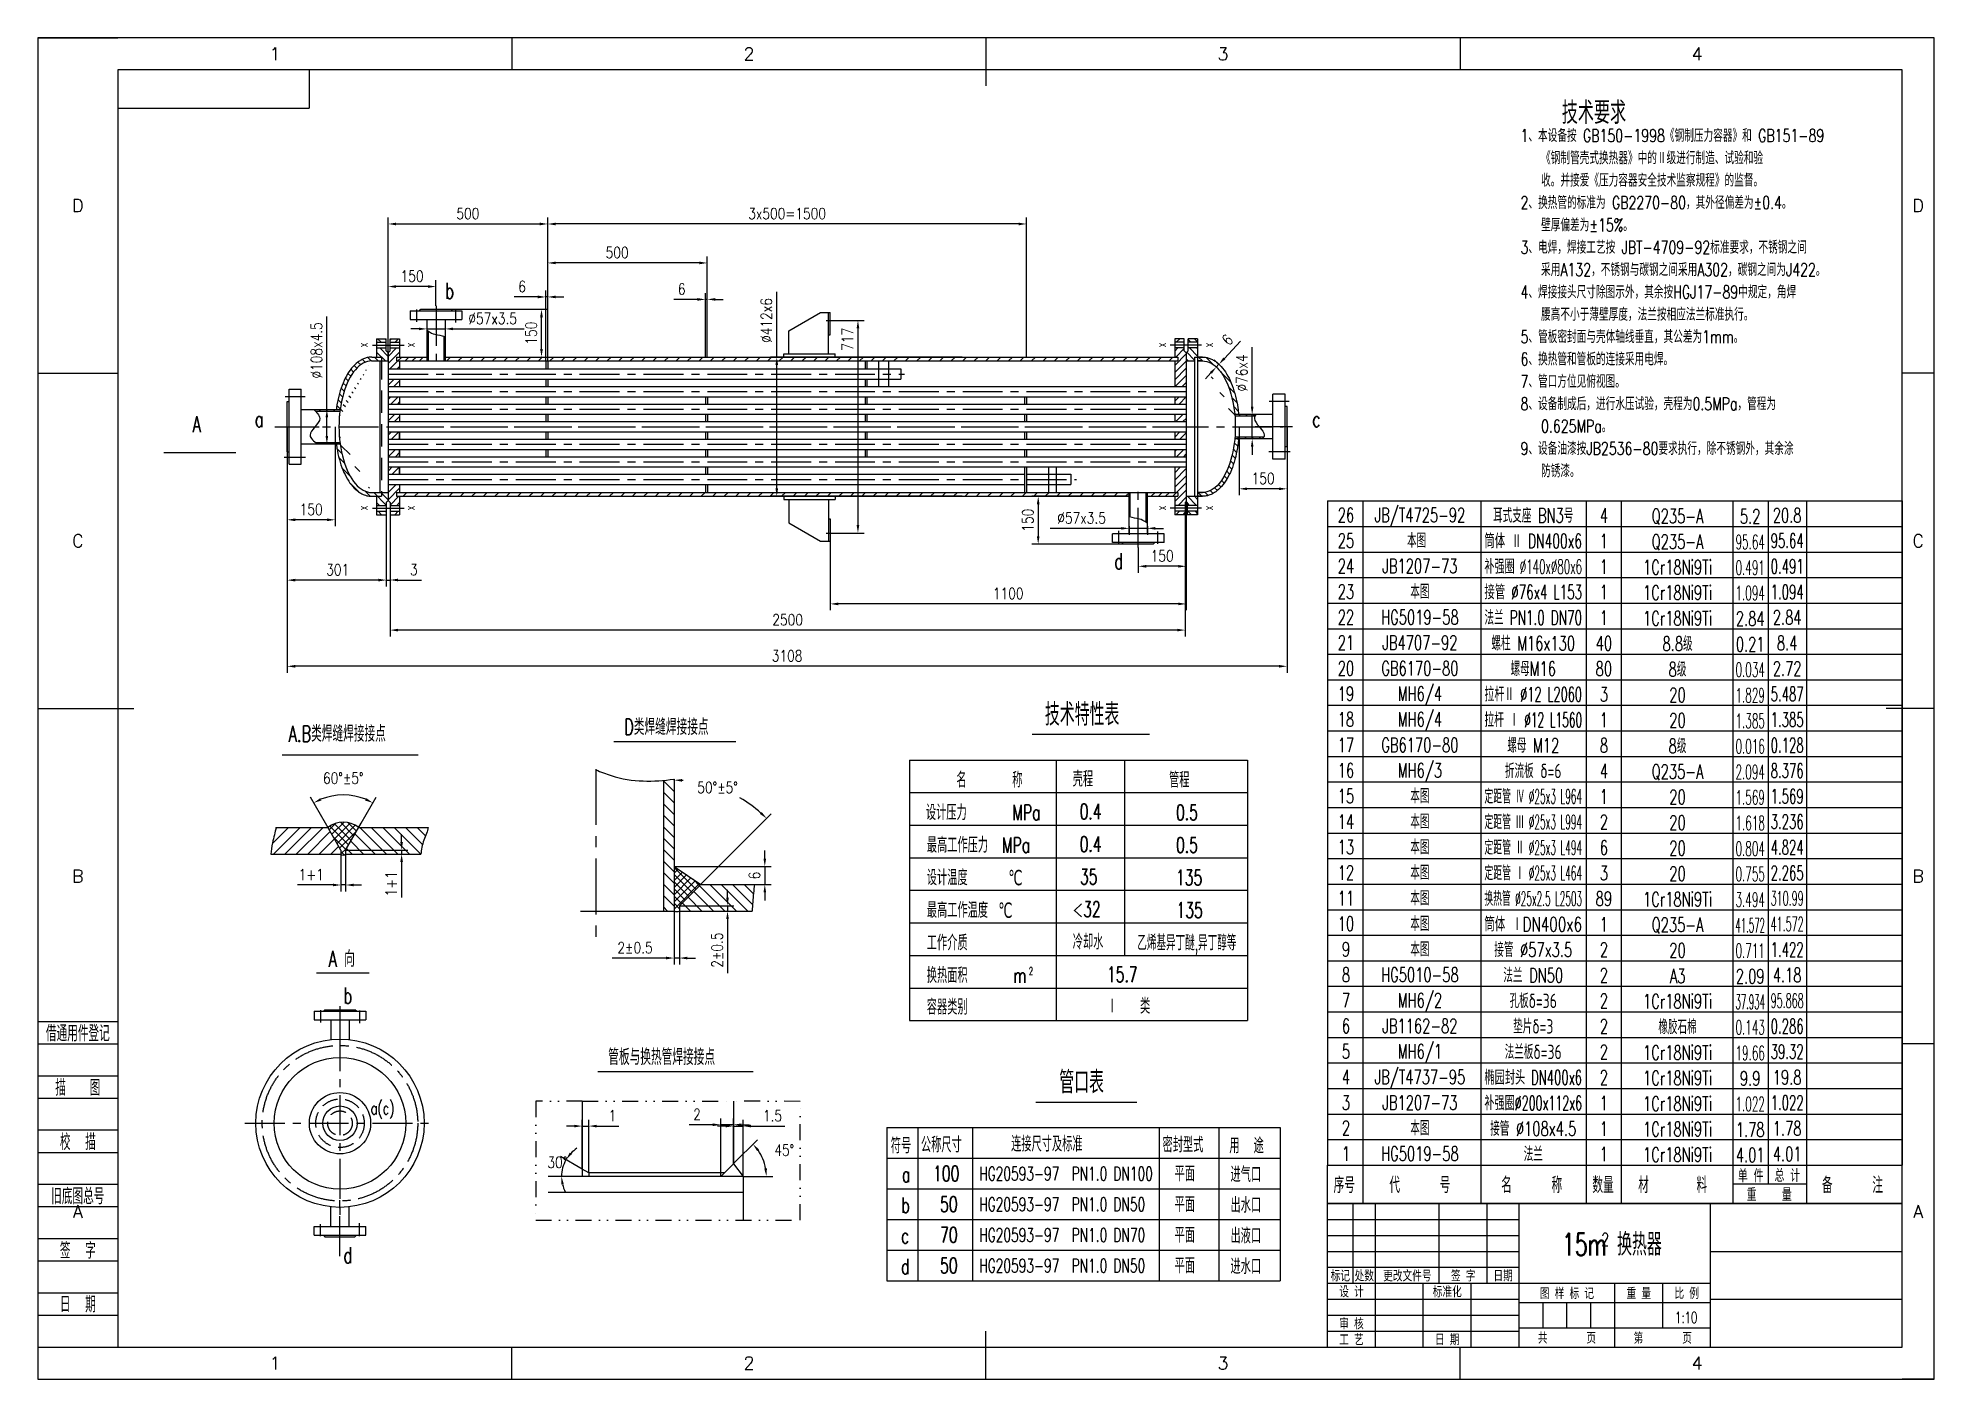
# Model space of a CAD drawing. Extents: x 138 to 6078, y 1607 to 5807.
import ezdxf
from ezdxf.enums import TextEntityAlignment as Align

# ---------------------------------------------------------------- set-up
doc = ezdxf.new("R2010")
doc.units = 0
doc.header["$LTSCALE"] = 10
for name, pattern in [('CENTER', [2, 1.25, -0.25, 0.25, -0.25]), ('DASHED', [0.75, 0.5, -0.25]), ('DIVIDE', [1.25, 0.5, -0.25, 0, -0.25, 0, -0.25])]:
    doc.linetypes.add(name, pattern=pattern)
doc.layers.get('0').update_dxf_attribs({"linetype": 'CONTINUOUS'})
doc.layers.get('DEFPOINTS').update_dxf_attribs({"linetype": 'CONTINUOUS'})
for name, color, linetype in [('1轮廓实线层', 7, 'CONTINUOUS'), ('2细线层', 3, 'CONTINUOUS'), ('3中心线层', 1, 'CENTER'), ('4虚线层', 6, 'DASHED'), ('5剖面线层', 2, 'CONTINUOUS'), ('6文字层', 3, 'CONTINUOUS'), ('7标注层', 4, 'CONTINUOUS'), ('9双点划线层', 6, 'DIVIDE'), ('图框层', 7, 'CONTINUOUS')]:
    doc.layers.add(name, color=color, linetype=linetype)
doc.styles.add('163', font='SimSun.ttf', dxfattribs={"width": 0.99})
doc.styles.add('PC_TEXTSTYLE', font='romans.shx', dxfattribs={"width": 0.8, "bigfont": 'hzfs.shx'})
doc.dimstyles.new('TH_GBDIM', dxfattribs={"dimscale": 10, "dimtxt": 3.5, "dimasz": 2.5, "dimexe": 2, "dimexo": 0, "dimgap": 1.5, "dimtad": 1, "dimdec": 1, "dimzin": 0, "dimtxsty": 'PC_TEXTSTYLE', "dimcen": 2.5, "dimazin": 3, "dimtfac": 0.714286, "dimtdec": 4, "dimtmove": 0, "dimatfit": 3, "dimtolj": 1, "dimtzin": 0})
pattern_1 = [(45, (0, 116.97), (-11.22532, 11.22532), [])]
pattern_2 = [(135, (0, 116.97), (-11.22532, -11.22532), [])]

msp = doc.modelspace()

# ---------------------------------------------------------------- texts
at = {"layer": '6文字层', "ltscale": 10, "style": 'PC_TEXTSTYLE', "width": 0.72}
msp.add_text('技术要求', height=70, dxfattribs=at).set_placement((5012.13, 5537.46), align=Align.CENTER)
at = {"layer": '6文字层', "ltscale": 10, "style": 'PC_TEXTSTYLE'}
for s, height, width, p in [('1、本设备按 GB150-1998《钢制压力容器》和 GB151-89', 40, 0.72, (4782.13, 5480.79)), ('   《钢制管壳式换热器》中的Ⅱ级进行制造、试验和验', 40, 0.72, (4782.13, 5410.79)), ('   收。并接爱《压力容器安全技术监察规程》的监督。', 40, 0.72, (4782.13, 5340.79)), ('2、换热管的标准为 GB2270-80，其外径偏差为%%P0.4。', 40, 0.72, (4782.13, 5270.79)), ('   壁厚偏差为%%P15%。', 40, 0.72, (4782.13, 5200.79)), ('3、电焊，焊接工艺按 JBT-4709-92标准要求，不锈钢之间', 40, 0.72, (4782.13, 5130.79)), ('   采用A132，不锈钢与碳钢之间采用A302，碳钢之间为J422。', 40, 0.72, (4782.13, 5060.79)), ('b', 50, 0.667, (1414.1, 4989.63)), ('4、焊接接头尺寸除图示外，其余按HGJ17-89中规定，角焊', 40, 0.72, (4782.13, 4990.79)), ('   腰高不小于薄壁厚度，法兰按相应法兰标准执行。', 40, 0.72, (4782.13, 4920.79)), ('5、管板密封面与壳体轴线垂直，其公差为1mm。', 40, 0.72, (4782.13, 4850.79)), ('6、换热管和管板的连接采用电焊。', 40, 0.72, (4782.13, 4780.79)), ('7、管口方位见俯视图。', 40, 0.72, (4782.13, 4710.79)), ('8、设备制成后，进行水压试验，壳程为0.5MPa，管程为', 40, 0.72, (4782.13, 4640.79)), ('   0.625MPa。', 40, 0.72, (4782.13, 4570.79)), ('9、设备油漆按JB2536-80要求执行，除不锈钢外，其余涂', 40, 0.72, (4782.13, 4500.79)), ('   防锈漆。', 40, 0.72, (4782.13, 4430.79)), ('d', 50, 0.667, (3509.92, 4143.06)), ('A 向', 50, 0.667, (1048.52, 2897.44)), ('b', 50, 0.667, (1095.19, 2782.26)), ('a(c)', 40, 0.667, (1179.65, 2434.74)), ('15m 换热器', 70, 0.667, (4912.5, 1993.35)), ('2', 40, 0.667, (5035.91, 2024.18)), ('d', 50, 0.667, (1095.19, 1969.47))]:
    msp.add_text(s, height=height, dxfattribs=dict(at, width=width)).set_placement(p)
at = {"layer": '6文字层', "ltscale": 10, "style": 'PC_TEXTSTYLE', "width": 0.667}
for p in [(1169.81, 4837.25), (1317.16, 4837.25), (3671.04, 4837.25), (3818.39, 4837.25), (1169.81, 4327.43), (1317.16, 4327.43), (3671.04, 4327.43), (3818.39, 4327.43)]:
    msp.add_text('x', height=30, rotation=90, dxfattribs=at).set_placement(p)
at = {"layer": '6文字层', "ltscale": 14, "style": 'PC_TEXTSTYLE'}
for s, height, width, p in [('A', 50, 0.667, (622.74, 4571.57)), ('a', 50, 0.667, (817.42, 4587.79)), ('c', 50, 0.667, (4129.78, 4587.79)), ('技术特性表', 70, 0.667, (3292.11, 3653.08)), ('A.B类焊缝焊接接点', 50.181, 0.667, (923.21, 3602.47)), ('D类焊缝焊接接点', 50.181, 0.667, (1974.24, 3623.73)), ('    名      称', 48, 0.667, (2919.35, 3459)), ('壳程', 48, 0.667, (3379.25, 3461.8)), ('管程', 48, 0.667, (3681.04, 3459)), ('设计压力      MPa', 48, 0.667, (2919.35, 3357)), (' 0.4', 48, 0.667, (3379.25, 3359.8)), (' 0.5', 48, 0.667, (3681.04, 3357)), ('最高工作压力  MPa', 48, 0.667, (2922.15, 3255)), (' 0.4', 48, 0.667, (3379.25, 3257.8)), (' 0.5', 48, 0.667, (3681.04, 3255)), ('设计温度    \u3000℃', 48, 0.667, (2922.15, 3153)), ('  35', 48, 0.667, (3358.2, 3155.8)), (' 135', 48, 0.667, (3681.04, 3153)), ('最高工作温度\u3000℃', 48, 0.667, (2922.15, 3051)), ('<32', 48, 0.667, (3379.25, 3053.8)), ('135', 48, 0.667, (3704.42, 3051)), ('工作介质', 48, 0.667, (2922.15, 2949)), ('冷却水', 48, 0.667, (3379.25, 2951.8)), ('乙烯基异丁醚,异丁醇等', 48, 0.5, (3581.59, 2949)), ('换热面积      m', 48, 0.667, (2922.15, 2847)), ('2', 24, 0.667, (3241.52, 2872.1)), ('15.7', 48, 0.667, (3486.59, 2849.8)), ('容器类别', 48, 0.667, (2922.15, 2747.92)), ('Ⅰ   类', 48, 0.667, (3486.59, 2750.72)), ('管板与换热管焊接接点', 50.181, 0.667, (1924.28, 2590.05)), ('管口表', 70, 0.667, (3337.16, 2500.99)), ('符号', 48, 0.667, (2809.33, 2313.57)), ('公称尺寸', 48, 0.667, (2903.82, 2316.29)), ('连接尺寸及标准', 48, 0.667, (3186.27, 2319)), ('密封型式', 48, 0.667, (3660.78, 2316.29)), ('用  途', 48, 0.667, (3870.05, 2313.57)), ('  100', 48, 0.667, (2898.13, 2226.03)), ('HG20593-97  PN1.0 DN100', 42, 0.667, (3086.48, 2228.74)), ('平面', 48, 0.667, (3698.38, 2226.03)), ('进气口', 48, 0.667, (3873.44, 2223.31)), ('  a', 48, 0.667, (2800.71, 2223.31)), ('b', 48, 0.667, (2842.85, 2127.31)), ('   50', 48, 0.667, (2892.39, 2130.03)), ('HG20593-97  PN1.0 DN50', 42, 0.667, (3086.48, 2132.74)), ('平面', 48, 0.667, (3698.38, 2130.03)), ('出水口', 48, 0.667, (3873.44, 2127.31)), ('   70', 48, 0.667, (2892.39, 2034.03)), ('平面', 48, 0.667, (3698.38, 2034.03)), ('出液口', 48, 0.667, (3873.44, 2031.31)), ('  c', 48, 0.667, (2797.84, 2031.31)), ('HG20593-97  PN1.0 DN70', 42, 0.667, (3086.48, 2036.74)), ('  d ', 48, 0.667, (2797.84, 1935.31)), ('   50', 48, 0.667, (2892.39, 1938.03)), ('HG20593-97  PN1.0 DN50', 42, 0.667, (3086.48, 1940.74)), ('平面', 48, 0.667, (3698.38, 1938.03)), ('进水口', 48, 0.667, (3873.44, 1935.31))]:
    msp.add_text(s, height=height, dxfattribs=dict(at, width=width)).set_placement(p)
at = {"layer": '图框层', "color": 3, "style": 'PC_TEXTSTYLE'}
for s, p in [('1', (880.17, 5756.51)), ('2', (2365.17, 5756.51)), ('3', (3850.17, 5756.51)), ('4', (5335.17, 5756.51)), ('D', (262.67, 5281.51)), ('D', (6027.67, 5281.51)), ('C', (262.67, 4231.51)), ('C', (6027.67, 4231.51)), ('B', (262.67, 3181.51)), ('B', (6027.67, 3181.51)), ('A', (262.67, 2131.51)), ('A', (6027.67, 2131.51)), ('1', (880.17, 1656.51)), ('2', (2365.17, 1656.51)), ('3', (3850.17, 1656.51)), ('4', (5335.17, 1656.51))]:
    msp.add_text(s, height=40, dxfattribs=at).set_placement(p, align=Align.MIDDLE)

# ---------------------------------------------------------------- blocks, each defined once
blk = doc.blocks.new('*D4')
at = {"color": 0, "linetype": 'BYBLOCK', "ltscale": 10}
for p, q in [((1042.8, 4526), (1042.8, 4816.9)), ((986.5, 4526), (1062.8, 4526)), ((1042.8, 4443), (1042.8, 4501)), ((986.5, 4418), (1062.8, 4418))]:
    blk.add_line(p, q, dxfattribs=at)
for points in [[(1038.7, 4501), (1047, 4501), (1042.8, 4526)], [(1038.7, 4443), (1047, 4443), (1042.8, 4418)]]:
    blk.add_solid(points, dxfattribs=at)
at = {"layer": 'DEFPOINTS', "color": 0, "linetype": 'BYBLOCK', "ltscale": 10}
for p in [(986.5, 4526), (986.5, 4418), (1042.8, 4418)]:
    blk.add_point(p, dxfattribs=at)
at = {"color": 3, "linetype": 'BYBLOCK', "ltscale": 10, "insert": (1010.3, 4710.9), "char_height": 35, "attachment_point": 5, "rotation": 90, "style": 'PC_TEXTSTYLE'}
blk.add_mtext('\\A1;∅108x4.5{}{}', dxfattribs=at)
blk = doc.blocks.new('*D5')
at = {"color": 0, "linetype": 'BYBLOCK', "ltscale": 14}
for p, q in [((3941.5, 4535), (3941.5, 4720.7)), ((3980.7, 4510), (3921.5, 4510)), ((3941.5, 4434), (3941.5, 4510)), ((3980.7, 4434), (3921.5, 4434)), ((3941.5, 4409), (3941.5, 4384))]:
    blk.add_line(p, q, dxfattribs=at)
for points in [[(3937.3, 4535), (3945.7, 4535), (3941.5, 4510)], [(3937.3, 4409), (3945.7, 4409), (3941.5, 4434)]]:
    blk.add_solid(points, dxfattribs=at)
at = {"layer": 'DEFPOINTS', "color": 0, "linetype": 'BYBLOCK', "ltscale": 14}
for p in [(3980.7, 4510), (3941.5, 4434), (3980.7, 4434)]:
    blk.add_point(p, dxfattribs=at)
at = {"color": 3, "linetype": 'BYBLOCK', "ltscale": 14, "insert": (3909, 4640.4), "char_height": 35, "attachment_point": 5, "rotation": 90, "style": 'PC_TEXTSTYLE'}
blk.add_mtext('\\A1;∅76x4{}{}', dxfattribs=at)
blk = doc.blocks.new('*D6')
at = {"color": 0, "linetype": 'BYBLOCK', "ltscale": 14}
for p, q in [((3900.7, 4472), (3900.7, 4257.5)), ((4050.7, 4472), (4050.7, 4257.5)), ((4025.7, 4277.5), (3925.7, 4277.5))]:
    blk.add_line(p, q, dxfattribs=at)
for points in [[(3925.7, 4281.7), (3925.7, 4273.4), (3900.7, 4277.5)], [(4025.7, 4281.7), (4025.7, 4273.4), (4050.7, 4277.5)]]:
    blk.add_solid(points, dxfattribs=at)
at = {"layer": 'DEFPOINTS', "color": 0, "linetype": 'BYBLOCK', "ltscale": 14}
for p in [(3900.7, 4472), (4050.7, 4472), (3900.7, 4277.5)]:
    blk.add_point(p, dxfattribs=at)
at = {"color": 3, "linetype": 'BYBLOCK', "ltscale": 14, "insert": (3975.7, 4310), "char_height": 35, "attachment_point": 5, "style": 'PC_TEXTSTYLE'}
blk.add_mtext('\\A1;150{}{}', dxfattribs=at)
blk = doc.blocks.new('PC_TITLE_BLOCK')
at = {"layer": '1轮廓实线层'}
for p, q in [((0, 45), (-180, 45)), ((-180, 0), (-180, 45)), ((-172, 20), (-172, 45)), ((-165, 20), (-165, 45)), ((-145, 20), (-145, 45)), ((-130, 20), (-130, 45)), ((-120, 0), (-120, 45)), ((-60, 30), (0, 30)), ((-180, 20), (-60, 20)), ((-165, 0), (-165, 20)), ((-150, 0), (-150, 20)), ((-135, 0), (-135, 20)), ((-90, 0), (-90, 20)), ((-75, 6), (-75, 20)), ((-120, 14), (-60, 14)), ((-60, 15), (0, 15)), ((-120, 6), (-60, 6)), ((-180, 0), (0, 0))]:
    blk.add_line(p, q, dxfattribs=at)
at = {"layer": '1轮廓实线层', "color": 7}
for p, q in [((-60, 0), (-60, 45)), ((-180, 25), (-120, 25))]:
    blk.add_line(p, q, dxfattribs=at)
at = {"layer": '2细线层'}
for p, q in [((-180, 40), (-120, 40)), ((-180, 35), (-120, 35)), ((-180, 30), (-120, 30)), ((-180, 15), (-120, 15)), ((-112.5, 6), (-112.5, 14)), ((-105, 6), (-105, 14)), ((-97.5, 6), (-97.5, 14)), ((-180, 10), (-120, 10)), ((-180, 5), (-120, 5))]:
    blk.add_line(p, q, dxfattribs=at)
at = {"layer": '图框层'}
blk.add_line((0, 0), (0, 45), dxfattribs=at)
at = {"layer": '6文字层', "style": 'PC_TEXTSTYLE', "width": 0.667}
for s, p in [('标记', (-176, 22.5)), ('处数', (-168.5, 22.5)), (' 更改文件号 ', (-155, 22.5)), (' 签 字 ', (-137.5, 22.5)), (' 日期 ', (-125, 22.5)), (' 设 计 ', (-172.5, 17.51)), (' 标准化 ', (-142.5, 17.51)), (' 图 样 标 记 ', (-105, 17)), (' 重 量 ', (-82.5, 17)), (' 比 例 ', (-67.5, 17)), (' 审 核 ', (-172.5, 7.5)), (' 工 艺 ', (-172.5, 2.5)), (' 日 期 ', (-142.5, 2.5)), ('共       页', (-105, 3)), ('第       页', (-75, 3))]:
    blk.add_text(s, height=3.5, dxfattribs=at).set_placement(p, align=Align.MIDDLE)
at = {"layer": '6文字层', "style": 'PC_TEXTSTYLE', "flags": 8}
for tag, height, width, p, p2 in [('产品名称或材料标记', 7, 0.600652, (-113.46, 28.64), (-66.42, 28.64)), ('企业名称', 5, 1.98445, (-54.29, 34.82), (-5.27, 34.82)), ('图样名称', 5, 2.004495, (-54.79, 19.98), (-5.27, 19.98)), ('标准化', 3.5, 1.023147, (-133.83, 15.37), (-120.75, 15.37)), ('审核', 3.5, 1.579393, (-163.99, 5.37), (-150.63, 5.37)), ('重量', 3.5, 1.408247, (-88.46, 7.54), (-76.55, 7.54)), ('比例', 3.5, 1.385287, (-73.35, 7.54), (-61.93, 7.54)), ('图样代号', 5, 2.006536, (-54.79, 5.63), (-5.52, 5.63)), ('工艺', 3.5, 1.621807, (-164.21, 0.37), (-150.89, 0.37)), ('日期', 3.5, 1.560088, (-133.83, 0.37), (-120.75, 0.37)), ('共几页', 3.5, 0.557144, (-108.07, 0.63), (-101.05, 0.63))]:
    blk.add_attdef(tag, text='', height=height, dxfattribs=dict(at, width=width)).set_placement(p, p2, align=Align.FIT)
at = {"layer": '6文字层', "style": 'PC_TEXTSTYLE', "width": 6.250326, "flags": 8}
blk.add_attdef('设计', text='', height=3.5, rotation=359.89004, dxfattribs=at).set_placement((-164.23, 15.37), (-150.37, 15.35), align=Align.FIT)
at = {"layer": '6文字层', "color": 3, "style": 'PC_TEXTSTYLE', "width": 0.56476, "flags": 8}
blk.add_attdef('第几页', text='', height=3.5, dxfattribs=at).set_placement((-78.29, 0.75), (-71.16, 0.75), align=Align.FIT)
at = {"layer": '6文字层', "ltscale": 10, "style": 'PC_TEXTSTYLE', "flags": 1}
blk.add_attdef('图纸张数', (-58.68, -0.49), '', height=2.5, dxfattribs=at)
blk = doc.blocks.new('PC_TYDH_BLOCK')
at = {"layer": '2细线层'}
for p in [(60, 0), (0, -12)]:
    blk.add_line(p, (60, -12), dxfattribs=at)
at = {"layer": '6文字层', "style": 'PC_TEXTSTYLE', "width": 1.625933}
blk.add_attdef('图样代号', text='', height=7, rotation=180, dxfattribs=at).set_placement((58.24, -2.4), (2.35, -2.4), align=Align.FIT)
blk = doc.blocks.new('PC_FJL_BLOCK')
at = {"layer": '2细线层'}
for p, q in [((-25, 102), (0, 102)), ((-25, 95), (0, 95)), ((-25, 85), (0, 85)), ((-25, 78), (0, 78)), ((-25, 68), (0, 68)), ((-25, 61), (0, 61)), ((-25, 51), (0, 51)), ((-25, 44), (0, 44)), ((-25, 34), (0, 34)), ((-25, 27), (0, 27)), ((-25, 17), (0, 17)), ((-25, 10), (0, 10)), ((-25, 0), (0, 0))]:
    blk.add_line(p, q, dxfattribs=at)
at = {"layer": '6文字层', "color": 3, "style": 'PC_TEXTSTYLE'}
for s, width, p in [('借通用件登记', 0.667, (-12.5, 98.5)), ('描   图', 0.6667, (-12.5, 81.5)), ('校  描', 0.667, (-12.5, 64.5)), ('旧底图总号', 0.667, (-12.5, 47.5)), ('签  字', 0.667, (-12.5, 30.5)), ('日  期', 0.667, (-12.49, 13.6))]:
    blk.add_text(s, height=5, dxfattribs=dict(at, width=width)).set_placement(p, align=Align.MIDDLE)
at = {"layer": '6文字层', "style": 'PC_TEXTSTYLE'}
for tag, width, p, p2 in [('借通用件登记', 0.598479, (-23.44, 86.36), (-1.25, 86.36)), ('描图', 1.923866, (-23.44, 69.36), (-1.25, 69.36)), ('校图', 1.95022, (-23.75, 52.06), (-1.25, 52.06)), ('旧底图总号', 0.680094, (-22.84, 35.67), (-1.86, 35.67)), ('签字', 1.839577, (-23.14, 18.37), (-1.56, 18.37)), ('日期', 1.725446, (-22.84, 1.37), (-2.17, 1.37))]:
    blk.add_attdef(tag, text='', height=5, dxfattribs=dict(at, width=width)).set_placement(p, p2, align=Align.FIT)
blk = doc.blocks.new('*D11')
at = {"color": 0, "linetype": 'BYBLOCK', "ltscale": 10}
for p, q in [((1331.2, 4778.3), (1306.2, 4778.3)), ((1356.2, 4783.7), (1356.2, 4758.3)), ((1356.2, 4778.3), (1413.2, 4778.3)), ((1413.2, 4783.7), (1413.2, 4758.3)), ((1438.2, 4778.3), (1661.2, 4778.3))]:
    blk.add_line(p, q, dxfattribs=at)
for points in [[(1331.2, 4782.5), (1331.2, 4774.1), (1356.2, 4778.3)], [(1438.2, 4782.5), (1438.2, 4774.1), (1413.2, 4778.3)]]:
    blk.add_solid(points, dxfattribs=at)
at = {"layer": 'DEFPOINTS', "color": 0, "linetype": 'BYBLOCK', "ltscale": 10}
for p in [(1356.2, 4783.7), (1413.2, 4783.7), (1413.2, 4778.3)]:
    blk.add_point(p, dxfattribs=at)
at = {"color": 3, "linetype": 'BYBLOCK', "ltscale": 10, "insert": (1562.2, 4810.8), "char_height": 35, "attachment_point": 5, "style": 'PC_TEXTSTYLE'}
blk.add_mtext('\\A1;∅57x3.5{}{}', dxfattribs=at)
blk = doc.blocks.new('*D12')
at = {"color": 0, "linetype": 'BYBLOCK', "ltscale": 10}
for p, q in [((1234.7, 4703.3), (1234.7, 4930.9)), ((1384.7, 4850.7), (1384.7, 4930.9)), ((1359.7, 4910.9), (1259.7, 4910.9))]:
    blk.add_line(p, q, dxfattribs=at)
for points in [[(1259.7, 4915.1), (1259.7, 4906.8), (1234.7, 4910.9)], [(1359.7, 4915.1), (1359.7, 4906.8), (1384.7, 4910.9)]]:
    blk.add_solid(points, dxfattribs=at)
at = {"layer": 'DEFPOINTS', "color": 0, "linetype": 'BYBLOCK', "ltscale": 10}
for p in [(1234.7, 4910.9), (1384.7, 4850.7), (1234.7, 4703.3)]:
    blk.add_point(p, dxfattribs=at)
at = {"color": 3, "linetype": 'BYBLOCK', "ltscale": 10, "insert": (1309.7, 4943.4), "char_height": 35, "attachment_point": 5, "style": 'PC_TEXTSTYLE'}
blk.add_mtext('\\A1;150{}{}', dxfattribs=at)
blk = doc.blocks.new('*D13')
at = {"color": 0, "linetype": 'BYBLOCK', "ltscale": 10}
for p, q in [((1384.7, 4840), (1735.2, 4840)), ((1715.2, 4715), (1715.2, 4815)), ((1413.2, 4690), (1735.2, 4690))]:
    blk.add_line(p, q, dxfattribs=at)
for points in [[(1711, 4815), (1719.4, 4815), (1715.2, 4840)], [(1711, 4715), (1719.4, 4715), (1715.2, 4690)]]:
    blk.add_solid(points, dxfattribs=at)
at = {"layer": 'DEFPOINTS', "color": 0, "linetype": 'BYBLOCK', "ltscale": 10}
for p in [(1384.7, 4840), (1715.2, 4840), (1413.2, 4690)]:
    blk.add_point(p, dxfattribs=at)
at = {"color": 3, "linetype": 'BYBLOCK', "ltscale": 10, "insert": (1682.7, 4765), "char_height": 35, "attachment_point": 5, "rotation": 90, "style": 'PC_TEXTSTYLE'}
blk.add_mtext('\\A1;150{}{}', dxfattribs=at)
blk = doc.blocks.new('*D14')
at = {"color": 0, "linetype": 'BYBLOCK', "ltscale": 10}
for p, q in [((1234.7, 4678), (1234.7, 5126.9)), ((1734.7, 4678), (1734.7, 5126.9)), ((1259.7, 5106.9), (1709.7, 5106.9))]:
    blk.add_line(p, q, dxfattribs=at)
for points in [[(1259.7, 5111.1), (1259.7, 5102.7), (1234.7, 5106.9)], [(1709.7, 5111.1), (1709.7, 5102.7), (1734.7, 5106.9)]]:
    blk.add_solid(points, dxfattribs=at)
at = {"layer": 'DEFPOINTS', "color": 0, "linetype": 'BYBLOCK', "ltscale": 10}
for p in [(1734.7, 5106.9), (1234.7, 4678), (1734.7, 4678)]:
    blk.add_point(p, dxfattribs=at)
at = {"color": 3, "linetype": 'BYBLOCK', "ltscale": 10, "insert": (1484.7, 5139.4), "char_height": 35, "attachment_point": 5, "style": 'PC_TEXTSTYLE'}
blk.add_mtext('\\A1;500{}{}', dxfattribs=at)
blk = doc.blocks.new('*D15')
at = {"color": 0, "linetype": 'BYBLOCK', "ltscale": 10}
for p, q in [((1703.7, 4878.4), (1630.1, 4878.4)), ((1728.7, 4678), (1728.7, 4898.4)), ((1734.7, 4878.4), (1728.7, 4878.4)), ((1734.7, 4678), (1734.7, 4898.4)), ((1759.7, 4878.4), (1784.7, 4878.4))]:
    blk.add_line(p, q, dxfattribs=at)
for points in [[(1703.7, 4882.6), (1703.7, 4874.2), (1728.7, 4878.4)], [(1759.7, 4882.6), (1759.7, 4874.2), (1734.7, 4878.4)]]:
    blk.add_solid(points, dxfattribs=at)
at = {"layer": 'DEFPOINTS', "color": 0, "linetype": 'BYBLOCK', "ltscale": 10}
for p in [(1734.7, 4878.4), (1728.7, 4678), (1734.7, 4678)]:
    blk.add_point(p, dxfattribs=at)
at = {"color": 3, "linetype": 'BYBLOCK', "ltscale": 10, "insert": (1654.4, 4910.9), "char_height": 35, "attachment_point": 5, "style": 'PC_TEXTSTYLE'}
blk.add_mtext('\\A1;6{}{}', dxfattribs=at)
blk = doc.blocks.new('*D16')
at = {"color": 0, "linetype": 'BYBLOCK', "ltscale": 10}
for p, q in [((1734.7, 4678), (1734.7, 5004.9)), ((2234.7, 4690), (2234.7, 5004.9)), ((2209.7, 4984.9), (1759.7, 4984.9))]:
    blk.add_line(p, q, dxfattribs=at)
for points in [[(1759.7, 4989.1), (1759.7, 4980.8), (1734.7, 4984.9)], [(2209.7, 4989.1), (2209.7, 4980.8), (2234.7, 4984.9)]]:
    blk.add_solid(points, dxfattribs=at)
at = {"layer": 'DEFPOINTS', "color": 0, "linetype": 'BYBLOCK', "ltscale": 10}
for p in [(1734.7, 4984.9), (1734.7, 4678), (2234.7, 4690)]:
    blk.add_point(p, dxfattribs=at)
at = {"color": 3, "linetype": 'BYBLOCK', "ltscale": 10, "insert": (1952.1, 5017.4), "char_height": 35, "attachment_point": 5, "style": 'PC_TEXTSTYLE'}
blk.add_mtext('\\A1;500{}{}', dxfattribs=at)
blk = doc.blocks.new('*D17')
at = {"color": 0, "linetype": 'BYBLOCK', "ltscale": 10}
for p, q in [((2228.7, 4690), (2228.7, 4890.7)), ((2234.7, 4690), (2234.7, 4890.7)), ((2203.7, 4870.7), (2130.1, 4870.7)), ((2234.7, 4870.7), (2228.7, 4870.7)), ((2259.7, 4870.7), (2284.7, 4870.7))]:
    blk.add_line(p, q, dxfattribs=at)
for points in [[(2203.7, 4874.9), (2203.7, 4866.5), (2228.7, 4870.7)], [(2259.7, 4874.9), (2259.7, 4866.5), (2234.7, 4870.7)]]:
    blk.add_solid(points, dxfattribs=at)
at = {"layer": 'DEFPOINTS', "color": 0, "linetype": 'BYBLOCK', "ltscale": 10}
for p in [(2228.7, 4870.7), (2228.7, 4690), (2234.7, 4690)]:
    blk.add_point(p, dxfattribs=at)
at = {"color": 3, "linetype": 'BYBLOCK', "ltscale": 10, "insert": (2154.4, 4903.2), "char_height": 35, "attachment_point": 5, "style": 'PC_TEXTSTYLE'}
blk.add_mtext('\\A1;6{}{}', dxfattribs=at)
blk = doc.blocks.new('*D18')
at = {"color": 0, "linetype": 'BYBLOCK', "ltscale": 10}
for p, q in [((1734.7, 4678), (1734.7, 5126.9)), ((3234.7, 4690), (3234.7, 5126.9)), ((3209.7, 5106.9), (1759.7, 5106.9))]:
    blk.add_line(p, q, dxfattribs=at)
for points in [[(1759.7, 5111.1), (1759.7, 5102.7), (1734.7, 5106.9)], [(3209.7, 5111.1), (3209.7, 5102.7), (3234.7, 5106.9)]]:
    blk.add_solid(points, dxfattribs=at)
at = {"layer": 'DEFPOINTS', "color": 0, "linetype": 'BYBLOCK', "ltscale": 10}
for p in [(1734.7, 5106.9), (1734.7, 4678), (3234.7, 4690)]:
    blk.add_point(p, dxfattribs=at)
at = {"color": 3, "linetype": 'BYBLOCK', "ltscale": 10, "insert": (2484.7, 5139.4), "char_height": 35, "attachment_point": 5, "style": 'PC_TEXTSTYLE'}
blk.add_mtext('\\A1;3x500=1500{}{}', dxfattribs=at)
blk = doc.blocks.new('*D19')
at = {"color": 0, "linetype": 'BYBLOCK', "ltscale": 10}
for p, q in [((2452.2, 4690), (2452.2, 4894.4)), ((3033.1, 4690), (2432.2, 4690)), ((2452.2, 4279), (2452.2, 4665)), ((3033.1, 4254), (2432.2, 4254))]:
    blk.add_line(p, q, dxfattribs=at)
for points in [[(2448.1, 4665), (2456.4, 4665), (2452.2, 4690)], [(2448.1, 4279), (2456.4, 4279), (2452.2, 4254)]]:
    blk.add_solid(points, dxfattribs=at)
at = {"layer": 'DEFPOINTS', "color": 0, "linetype": 'BYBLOCK', "ltscale": 10}
for p in [(3033.1, 4690), (2452.2, 4254), (3033.1, 4254)]:
    blk.add_point(p, dxfattribs=at)
at = {"color": 3, "linetype": 'BYBLOCK', "ltscale": 10, "insert": (2419.7, 4804.7), "char_height": 35, "attachment_point": 5, "rotation": 90, "style": 'PC_TEXTSTYLE'}
blk.add_mtext('\\A1;∅412x6{}{}', dxfattribs=at)
blk = doc.blocks.new('*D20')
at = {"color": 0, "linetype": 'BYBLOCK', "ltscale": 10}
for p, q in [((918.7, 4472), (918.7, 4160.5)), ((1068.7, 4472), (1068.7, 4160.5)), ((1043.7, 4180.5), (943.7, 4180.5))]:
    blk.add_line(p, q, dxfattribs=at)
for points in [[(943.7, 4184.6), (943.7, 4176.3), (918.7, 4180.5)], [(1043.7, 4184.6), (1043.7, 4176.3), (1068.7, 4180.5)]]:
    blk.add_solid(points, dxfattribs=at)
at = {"layer": 'DEFPOINTS', "color": 0, "linetype": 'BYBLOCK', "ltscale": 10}
for p in [(918.7, 4472), (1068.7, 4472), (918.7, 4180.5)]:
    blk.add_point(p, dxfattribs=at)
at = {"color": 3, "linetype": 'BYBLOCK', "ltscale": 10, "insert": (993.7, 4213), "char_height": 35, "attachment_point": 5, "style": 'PC_TEXTSTYLE'}
blk.add_mtext('\\A1;150{}{}', dxfattribs=at)
blk = doc.blocks.new('*D21')
at = {"color": 0, "linetype": 'BYBLOCK', "ltscale": 10}
for p, q in [((918.7, 4472), (918.7, 3971.5)), ((1228.7, 4196.5), (1228.7, 3971.5)), ((1203.7, 3991.5), (943.7, 3991.5))]:
    blk.add_line(p, q, dxfattribs=at)
for points in [[(943.7, 3995.7), (943.7, 3987.3), (918.7, 3991.5)], [(1203.7, 3995.7), (1203.7, 3987.3), (1228.7, 3991.5)]]:
    blk.add_solid(points, dxfattribs=at)
at = {"layer": 'DEFPOINTS', "color": 0, "linetype": 'BYBLOCK', "ltscale": 10}
for p in [(918.7, 4472), (1228.7, 4196.5), (918.7, 3991.5)]:
    blk.add_point(p, dxfattribs=at)
at = {"color": 3, "linetype": 'BYBLOCK', "ltscale": 10, "insert": (1076.7, 4024), "char_height": 35, "attachment_point": 5, "style": 'PC_TEXTSTYLE'}
blk.add_mtext('\\A1;301{}{}', dxfattribs=at)
blk = doc.blocks.new('*D22')
at = {"color": 0, "linetype": 'BYBLOCK', "ltscale": 10}
for p, q in [((1228.7, 4196.5), (1228.7, 3971.9)), ((1240.7, 4196.5), (1240.7, 3971.9)), ((1203.7, 3991.9), (1178.7, 3991.9)), ((1228.7, 3991.9), (1240.7, 3991.9)), ((1265.7, 3991.9), (1339.4, 3991.9))]:
    blk.add_line(p, q, dxfattribs=at)
for points in [[(1203.7, 3996.1), (1203.7, 3987.8), (1228.7, 3991.9)], [(1265.7, 3996.1), (1265.7, 3987.8), (1240.7, 3991.9)]]:
    blk.add_solid(points, dxfattribs=at)
at = {"layer": 'DEFPOINTS', "color": 0, "linetype": 'BYBLOCK', "ltscale": 10}
for p in [(1228.7, 4196.5), (1240.7, 4196.5), (1240.7, 3991.9)]:
    blk.add_point(p, dxfattribs=at)
at = {"color": 3, "linetype": 'BYBLOCK', "ltscale": 10, "insert": (1315.1, 4024.4), "char_height": 35, "attachment_point": 5, "style": 'PC_TEXTSTYLE'}
blk.add_mtext('\\A1;3{}{}', dxfattribs=at)
blk = doc.blocks.new('*D23')
at = {"color": 0, "linetype": 'BYBLOCK', "ltscale": 10}
for p, q in [((1240.7, 4313.5), (1240.7, 3932)), ((3731.7, 4313.5), (3731.7, 3932)), ((3706.7, 3952), (1265.7, 3952))]:
    blk.add_line(p, q, dxfattribs=at)
for points in [[(1265.7, 3956.2), (1265.7, 3947.9), (1240.7, 3952)], [(3706.7, 3956.2), (3706.7, 3947.9), (3731.7, 3952)]]:
    blk.add_solid(points, dxfattribs=at)
at = {"layer": 'DEFPOINTS', "color": 0, "linetype": 'BYBLOCK', "ltscale": 10}
for p in [(1240.7, 4313.5), (3731.7, 4313.5), (1240.7, 3952)]:
    blk.add_point(p, dxfattribs=at)
at = {"color": 3, "linetype": 'BYBLOCK', "ltscale": 10, "insert": (2486.2, 3984.5), "char_height": 35, "attachment_point": 5, "style": 'PC_TEXTSTYLE'}
blk.add_mtext('\\A1;2500{}{}', dxfattribs=at)
blk = doc.blocks.new('*D24')
at = {"color": 0, "linetype": 'BYBLOCK', "ltscale": 10}
for p, q in [((918.7, 4589), (918.7, 3818.7)), ((4050.7, 4589), (4050.7, 3818.7)), ((4025.7, 3838.7), (943.7, 3838.7))]:
    blk.add_line(p, q, dxfattribs=at)
for points in [[(943.7, 3842.9), (943.7, 3834.5), (918.7, 3838.7)], [(4025.7, 3842.9), (4025.7, 3834.5), (4050.7, 3838.7)]]:
    blk.add_solid(points, dxfattribs=at)
at = {"layer": 'DEFPOINTS', "color": 0, "linetype": 'BYBLOCK', "ltscale": 10}
for p in [(918.7, 4589), (4050.7, 4589), (918.7, 3838.7)]:
    blk.add_point(p, dxfattribs=at)
at = {"color": 3, "linetype": 'BYBLOCK', "ltscale": 10, "insert": (2484.7, 3871.2), "char_height": 35, "attachment_point": 5, "style": 'PC_TEXTSTYLE'}
blk.add_mtext('\\A1;3108{}{}', dxfattribs=at)
blk = doc.blocks.new('*D25')
at = {"color": 0, "linetype": 'BYBLOCK', "ltscale": 10}
for p, q in [((3734.7, 4237.8), (3734.7, 4014.9)), ((3584.7, 4093.4), (3584.7, 4014.9)), ((3709.7, 4034.9), (3609.7, 4034.9))]:
    blk.add_line(p, q, dxfattribs=at)
for points in [[(3609.7, 4039), (3609.7, 4030.7), (3584.7, 4034.9)], [(3709.7, 4039), (3709.7, 4030.7), (3734.7, 4034.9)]]:
    blk.add_solid(points, dxfattribs=at)
at = {"layer": 'DEFPOINTS', "color": 0, "linetype": 'BYBLOCK', "ltscale": 10}
for p in [(3734.7, 4237.8), (3584.7, 4093.4), (3584.7, 4034.9)]:
    blk.add_point(p, dxfattribs=at)
at = {"color": 3, "linetype": 'BYBLOCK', "ltscale": 10, "insert": (3659.7, 4067.4), "char_height": 35, "attachment_point": 5, "style": 'PC_TEXTSTYLE'}
blk.add_mtext('\\A1;150{}{}', dxfattribs=at)
blk = doc.blocks.new('*D26')
at = {"color": 0, "linetype": 'BYBLOCK', "ltscale": 10}
for p, q in [((3556.2, 4254), (3251.2, 4254)), ((3271.2, 4229), (3271.2, 4129)), ((3584.7, 4104), (3251.2, 4104))]:
    blk.add_line(p, q, dxfattribs=at)
for points in [[(3267, 4229), (3275.4, 4229), (3271.2, 4254)], [(3267, 4129), (3275.4, 4129), (3271.2, 4104)]]:
    blk.add_solid(points, dxfattribs=at)
at = {"layer": 'DEFPOINTS', "color": 0, "linetype": 'BYBLOCK', "ltscale": 10}
for p in [(3556.2, 4254), (3271.2, 4104), (3584.7, 4104)]:
    blk.add_point(p, dxfattribs=at)
at = {"color": 3, "linetype": 'BYBLOCK', "ltscale": 10, "insert": (3238.7, 4179), "char_height": 35, "attachment_point": 5, "rotation": 90, "style": 'PC_TEXTSTYLE'}
blk.add_mtext('\\A1;150{}{}', dxfattribs=at)
blk = doc.blocks.new('*D27')
at = {"color": 0, "linetype": 'BYBLOCK', "ltscale": 10}
for p, q in [((3556.2, 4160.4), (3556.2, 4133.7)), ((3613.2, 4160.4), (3613.2, 4133.7)), ((3531.2, 4153.7), (3308.2, 4153.7)), ((3613.2, 4153.7), (3556.2, 4153.7)), ((3638.2, 4153.7), (3663.2, 4153.7))]:
    blk.add_line(p, q, dxfattribs=at)
for points in [[(3531.2, 4157.9), (3531.2, 4149.5), (3556.2, 4153.7)], [(3638.2, 4157.9), (3638.2, 4149.5), (3613.2, 4153.7)]]:
    blk.add_solid(points, dxfattribs=at)
at = {"layer": 'DEFPOINTS', "color": 0, "linetype": 'BYBLOCK', "ltscale": 10}
for p in [(3556.2, 4160.4), (3613.2, 4160.4), (3613.2, 4153.7)]:
    blk.add_point(p, dxfattribs=at)
at = {"color": 3, "linetype": 'BYBLOCK', "ltscale": 10, "insert": (3407.2, 4186.2), "char_height": 35, "attachment_point": 5, "style": 'PC_TEXTSTYLE'}
blk.add_mtext('\\A1;∅57x3.5{}{}', dxfattribs=at)
blk = doc.blocks.new('*D29')
at = {"layer": '7标注层', "color": 0, "ltscale": 10}
for p, q in [((1038.5, 3347.1), (991.6, 3428.4)), ((1150, 3347.1), (1197, 3428.4))]:
    blk.add_line(p, q, dxfattribs=at)
blk.add_arc((1094.3, 3250.5), 185.4, 67.73233, 112.26767, dxfattribs=at)
for points in [[(1025.8, 3418.3), (1022.2, 3425.8), (1001.6, 3411)], [(1166.3, 3425.8), (1162.7, 3418.3), (1187, 3411)]]:
    blk.add_solid(points, dxfattribs=at)
at = {"layer": 'DEFPOINTS', "color": 0, "ltscale": 10}
for p in [(1126.5, 3433.1), (1038.5, 3347.1), (1150, 3347.1), (1086.9, 3263.2), (1101.6, 3263.2)]:
    blk.add_point(p, dxfattribs=at)
at = {"layer": '7标注层', "color": 3, "ltscale": 10, "insert": (1094.3, 3488.4), "char_height": 35, "attachment_point": 5, "style": 'PC_TEXTSTYLE'}
blk.add_mtext('\\A1;60%%d%%P5%%D{}{}', dxfattribs=at)
blk = doc.blocks.new('*D30')
at = {"color": 0, "linetype": 'BYBLOCK', "ltscale": 10}
for p, q in [((2656.8, 2948), (2656.8, 2831.3)), ((2671.4, 2948), (2671.4, 2831.3)), ((2631.8, 2851.3), (2520.8, 2851.3)), ((2671.4, 2851.3), (2656.8, 2851.3)), ((2696.4, 2851.3), (2721.4, 2851.3))]:
    blk.add_line(p, q, dxfattribs=at)
for points in [[(2631.8, 2855.5), (2631.8, 2847.2), (2656.8, 2851.3)], [(2696.4, 2855.5), (2696.4, 2847.2), (2671.4, 2851.3)]]:
    blk.add_solid(points, dxfattribs=at)
at = {"layer": 'DEFPOINTS', "color": 0, "linetype": 'BYBLOCK', "ltscale": 10}
for p in [(2656.8, 2948), (2671.4, 2948), (2656.8, 2851.3)]:
    blk.add_point(p, dxfattribs=at)
at = {"color": 3, "linetype": 'BYBLOCK', "ltscale": 10, "insert": (2563.8, 2883.8), "char_height": 35, "attachment_point": 5, "style": 'PC_TEXTSTYLE'}
blk.add_mtext('\\A1;1+1{}{}', dxfattribs=at)
blk = doc.blocks.new('*D31')
at = {"color": 0, "linetype": 'BYBLOCK', "ltscale": 10}
for p, q in [((2846.8, 2985.7), (2846.8, 3010.7)), ((2671.4, 2960.7), (2866.8, 2960.7)), ((2671.4, 2948), (2866.8, 2948)), ((2846.8, 2960.7), (2846.8, 2948)), ((2846.8, 2923), (2846.8, 2812))]:
    blk.add_line(p, q, dxfattribs=at)
for points in [[(2842.6, 2985.7), (2851, 2985.7), (2846.8, 2960.7)], [(2842.6, 2923), (2851, 2923), (2846.8, 2948)]]:
    blk.add_solid(points, dxfattribs=at)
at = {"layer": 'DEFPOINTS', "color": 0, "linetype": 'BYBLOCK', "ltscale": 10}
for p in [(2671.4, 2960.7), (2671.4, 2948), (2846.8, 2948)]:
    blk.add_point(p, dxfattribs=at)
at = {"color": 3, "linetype": 'BYBLOCK', "ltscale": 10, "insert": (2814.3, 2855), "char_height": 35, "attachment_point": 5, "rotation": 90, "style": 'PC_TEXTSTYLE'}
blk.add_mtext('\\A1;1+1{}{}', dxfattribs=at)
blk = doc.blocks.new('*D32')
at = {"color": 0, "linetype": 'BYBLOCK', "ltscale": 10}
for p, q in [((2879.5, 3336.9), (2879.5, 3361.9)), ((2595.3, 3311.9), (2899.5, 3311.9)), ((2879.5, 3311.9), (2879.5, 3256.2)), ((2687, 3256.2), (2899.5, 3256.2)), ((2879.5, 3231.2), (2879.5, 3206.2))]:
    blk.add_line(p, q, dxfattribs=at)
for points in [[(2875.3, 3336.9), (2883.6, 3336.9), (2879.5, 3311.9)], [(2875.3, 3231.2), (2883.6, 3231.2), (2879.5, 3256.2)]]:
    blk.add_solid(points, dxfattribs=at)
at = {"layer": 'DEFPOINTS', "color": 0, "linetype": 'BYBLOCK', "ltscale": 10}
for p in [(2595.3, 3311.9), (2687, 3256.2), (2879.5, 3256.2)]:
    blk.add_point(p, dxfattribs=at)
at = {"color": 3, "linetype": 'BYBLOCK', "ltscale": 10, "insert": (2847, 3284), "char_height": 35, "attachment_point": 5, "rotation": 90, "style": 'PC_TEXTSTYLE'}
blk.add_mtext('\\A1;6{}{}', dxfattribs=at)
blk = doc.blocks.new('*D33')
at = {"color": 0, "linetype": 'BYBLOCK', "ltscale": 10}
blk.add_line((2734.7, 3311.9), (2899.6, 3476.8), dxfattribs=at)
for start, end in [(86.00652, 86.5081), (48.4919, 59.79135)]:
    blk.add_arc((2595.3, 3172.5), 410.3, start, end, dxfattribs=at)
for points in [[(2620.2, 3577.9), (2620.4, 3586.2), (2595.3, 3582.8)], [(2870.1, 3482.8), (2864.4, 3476.7), (2885.4, 3462.6)]]:
    blk.add_solid(points, dxfattribs=at)
at = {"layer": 'DEFPOINTS', "color": 0, "linetype": 'BYBLOCK', "ltscale": 10}
for p in [(2595.3, 3585.9), (2800.5, 3527.8), (2734.7, 3311.9), (2595.3, 3172.5), (2612, 3189.3)]:
    blk.add_point(p, dxfattribs=at)
at = {"color": 3, "linetype": 'BYBLOCK', "ltscale": 10, "insert": (2731.4, 3559.6), "char_height": 35, "attachment_point": 5, "style": 'PC_TEXTSTYLE'}
blk.add_mtext('\\A1;50°±5°{}{}', dxfattribs=at)
blk = doc.blocks.new('*D34')
at = {"color": 0, "linetype": 'BYBLOCK', "ltscale": 10}
for p, q in [((2595.3, 3172.5), (2595.3, 3005.6)), ((2612, 3172.5), (2612, 3005.6)), ((2570.3, 3025.6), (2400.8, 3025.6)), ((2612, 3025.6), (2595.3, 3025.6)), ((2637, 3025.6), (2662, 3025.6))]:
    blk.add_line(p, q, dxfattribs=at)
for points in [[(2570.3, 3029.8), (2570.3, 3021.4), (2595.3, 3025.6)], [(2637, 3029.8), (2637, 3021.4), (2612, 3025.6)]]:
    blk.add_solid(points, dxfattribs=at)
at = {"layer": 'DEFPOINTS', "color": 0, "linetype": 'BYBLOCK', "ltscale": 10}
for p in [(2595.3, 3172.5), (2612, 3172.5), (2612, 3025.6)]:
    blk.add_point(p, dxfattribs=at)
at = {"color": 3, "linetype": 'BYBLOCK', "ltscale": 10, "insert": (2473, 3058.1), "char_height": 35, "attachment_point": 5, "style": 'PC_TEXTSTYLE'}
blk.add_mtext('\\A1;2±0.5{}{}', dxfattribs=at)
blk = doc.blocks.new('*D35')
at = {"color": 0, "linetype": 'BYBLOCK', "ltscale": 10}
for p, q in [((2762.6, 3214.3), (2762.6, 3239.3)), ((2612, 3189.3), (2782.6, 3189.3)), ((2612, 3172.5), (2782.6, 3172.5)), ((2762.6, 3189.3), (2762.6, 3172.5)), ((2762.6, 3147.5), (2762.6, 2978))]:
    blk.add_line(p, q, dxfattribs=at)
for points in [[(2758.5, 3214.3), (2766.8, 3214.3), (2762.6, 3189.3)], [(2758.5, 3147.5), (2766.8, 3147.5), (2762.6, 3172.5)]]:
    blk.add_solid(points, dxfattribs=at)
at = {"layer": 'DEFPOINTS', "color": 0, "linetype": 'BYBLOCK', "ltscale": 10}
for p in [(2612, 3189.3), (2612, 3172.5), (2762.6, 3172.5)]:
    blk.add_point(p, dxfattribs=at)
at = {"color": 3, "linetype": 'BYBLOCK', "ltscale": 10, "insert": (2730.1, 3050.3), "char_height": 35, "attachment_point": 5, "rotation": 90, "style": 'PC_TEXTSTYLE'}
blk.add_mtext('\\A1;2±0.5{}{}', dxfattribs=at)
blk = doc.blocks.new('*D36')
at = {"color": 0, "linetype": 'BYBLOCK', "ltscale": 10}
for p, q in [((2657.9, 2162.6), (2584.2, 2162.6)), ((2682.9, 2000.7), (2682.9, 2182.6)), ((2722.9, 2162.6), (2682.9, 2162.6)), ((2722.9, 2040.7), (2722.9, 2182.6)), ((2747.9, 2162.6), (2772.9, 2162.6))]:
    blk.add_line(p, q, dxfattribs=at)
for points in [[(2657.9, 2166.8), (2657.9, 2158.4), (2682.9, 2162.6)], [(2747.9, 2166.8), (2747.9, 2158.4), (2722.9, 2162.6)]]:
    blk.add_solid(points, dxfattribs=at)
at = {"layer": 'DEFPOINTS', "color": 0, "linetype": 'BYBLOCK', "ltscale": 10}
for p in [(2682.9, 2162.6), (2722.9, 2040.7), (2682.9, 2000.7)]:
    blk.add_point(p, dxfattribs=at)
at = {"color": 3, "linetype": 'BYBLOCK', "ltscale": 10, "insert": (2608.6, 2195.1), "char_height": 35, "attachment_point": 5, "style": 'PC_TEXTSTYLE'}
blk.add_mtext('\\A1;2{}{}', dxfattribs=at)
blk = doc.blocks.new('*D37')
at = {"color": 0, "linetype": 'BYBLOCK', "ltscale": 10}
for p, q in [((2697.9, 2158.4), (2672.9, 2158.4)), ((2722.9, 2040.7), (2722.9, 2178.4)), ((2722.9, 2158.4), (2752.9, 2158.4)), ((2752.9, 2000.7), (2752.9, 2178.4)), ((2777.9, 2158.4), (2883.3, 2158.4))]:
    blk.add_line(p, q, dxfattribs=at)
for points in [[(2697.9, 2162.6), (2697.9, 2154.3), (2722.9, 2158.4)], [(2777.9, 2162.6), (2777.9, 2154.3), (2752.9, 2158.4)]]:
    blk.add_solid(points, dxfattribs=at)
at = {"layer": 'DEFPOINTS', "color": 0, "linetype": 'BYBLOCK', "ltscale": 10}
for p in [(2752.9, 2158.4), (2722.9, 2040.7), (2752.9, 2000.7)]:
    blk.add_point(p, dxfattribs=at)
at = {"color": 3, "linetype": 'BYBLOCK', "ltscale": 10, "insert": (2845, 2190.9), "char_height": 35, "attachment_point": 5, "style": 'PC_TEXTSTYLE'}
blk.add_mtext('\\A1;1.5{}{}', dxfattribs=at)
blk = doc.blocks.new('*D38')
at = {"layer": '7标注层', "color": 0, "ltscale": 10}
for p, q in [((2316.7, 2281.1), (2391.9, 2356.2)), ((2346.7, 2241.1), (2439.6, 2241.1))]:
    blk.add_line(p, q, dxfattribs=at)
blk.add_arc((2276.7, 2241.1), 142.9, 10.03951, 34.96049, dxfattribs=at)
for points in [[(2390.6, 2320.3), (2397, 2325.6), (2377.7, 2342.1)], [(2421.5, 2266.3), (2413.2, 2265.6), (2419.6, 2241.1)]]:
    blk.add_solid(points, dxfattribs=at)
at = {"layer": 'DEFPOINTS', "color": 0, "ltscale": 10}
for p in [(2316.7, 2281.1), (2414.7, 2278), (1736.6, 2241.1), (2276.7, 2241.1), (2346.7, 2241.1)]:
    blk.add_point(p, dxfattribs=at)
at = {"layer": '7标注层', "color": 3, "ltscale": 10, "insert": (2475.9, 2323.6), "char_height": 35, "attachment_point": 5, "style": 'PC_TEXTSTYLE'}
blk.add_mtext('\\A1;45%%d{}{}', dxfattribs=at)
blk = doc.blocks.new('*D39')
at = {"color": 0, "linetype": 'BYBLOCK', "ltscale": 10}
for p, q in [((2224.2, 2158.4), (2199.2, 2158.4)), ((2249.2, 2023.3), (2249.2, 2178.4)), ((2249.2, 2158.4), (2269.2, 2158.4)), ((2269.2, 2011.7), (2269.2, 2178.4)), ((2294.2, 2158.4), (2363.2, 2158.4))]:
    blk.add_line(p, q, dxfattribs=at)
for points in [[(2224.2, 2162.5), (2224.2, 2154.2), (2249.2, 2158.4)], [(2294.2, 2162.5), (2294.2, 2154.2), (2269.2, 2158.4)]]:
    blk.add_solid(points, dxfattribs=at)
at = {"layer": 'DEFPOINTS', "color": 0, "linetype": 'BYBLOCK', "ltscale": 10}
for p in [(2269.2, 2158.4), (2249.2, 2023.3), (2269.2, 2011.7)]:
    blk.add_point(p, dxfattribs=at)
at = {"color": 3, "linetype": 'BYBLOCK', "ltscale": 10, "insert": (2343.6, 2190.9), "char_height": 35, "attachment_point": 5, "style": 'PC_TEXTSTYLE'}
blk.add_mtext('\\A1;1{}{}', dxfattribs=at)
blk = doc.blocks.new('*D40')
at = {"layer": '7标注层', "color": 0, "ltscale": 10}
blk.add_line((1843.1, 2263.7), (1774.5, 2303.2), dxfattribs=at)
for start, end in [(122.4647, 136.23235), (150, 180), (193.76765, 207.5353)]:
    blk.add_arc((1882.2, 2241.1), 104.3, start, end, dxfattribs=at)
for points in [[(1810.2, 2310.7), (1803.5, 2315.7), (1791.9, 2293.2)], [(1776.8, 2215.8), (1785, 2216.8), (1777.9, 2241.1)]]:
    blk.add_solid(points, dxfattribs=at)
at = {"layer": 'DEFPOINTS', "color": 0, "ltscale": 10}
for p in [(1779.5, 2259.2), (1843.1, 2263.7), (1736.6, 2241.1), (1863.1, 2252.1), (2346.7, 2241.1)]:
    blk.add_point(p, dxfattribs=at)
at = {"layer": '7标注层', "color": 3, "ltscale": 10, "insert": (1765.1, 2285.2), "char_height": 35, "attachment_point": 5, "style": 'PC_TEXTSTYLE'}
blk.add_mtext('\\A1;30%%d{}{}', dxfattribs=at)
blk = doc.blocks.new('PC_MXBTITLERECORD')
at = {"layer": '1轮廓实线层'}
for q in [(-180, 12), (0, 0)]:
    blk.add_line((-180, 0), q, dxfattribs=at)
at = {"layer": '2细线层'}
for p, q in [((-180, 12), (0, 12)), ((-169, 12), (-169, 0)), ((-132, 12), (-132, 0)), ((-99, 12), (-99, 0)), ((-88, 12), (-88, 0)), ((-53, 12), (-53, 0)), ((-42, 12), (-42, 6)), ((-30, 12), (-30, 0)), ((-30, 6), (-53, 6))]:
    blk.add_line(p, q, dxfattribs=at)
at = {"layer": '图框层'}
blk.add_line((0, 0), (0, 12), dxfattribs=at)
at = {"layer": '6文字层', "style": 'PC_TEXTSTYLE', "width": 0.667}
for s, height, p in [('序号', 5, (-174.77, 6)), ('代     号', 5, (-151.09, 6)), ('名     称', 5, (-116.06, 6)), ('数量', 5, (-93.71, 6)), ('材      料', 5, (-71.89, 6)), ('单 件', 4, (-47.45, 8.84)), ('总 计', 4, (-35.96, 8.94)), ('备     注', 5, (-15.57, 6)), ('重    量', 4, (-41.65, 2.94))]:
    blk.add_text(s, height=height, dxfattribs=at).set_placement(p, align=Align.MIDDLE)
blk = doc.blocks.new('*D43')
at = {"color": 0, "linetype": 'BYBLOCK', "ltscale": 10}
for p, q in [((3854.3, 4802.9), (3904.5, 4856.9)), ((3812.1, 4757.5), (3795.1, 4739.2)), ((3829.1, 4775.8), (3814.5, 4789.4)), ((3837.3, 4784.6), (3822.6, 4798.2)), ((3829.1, 4775.8), (3837.3, 4784.6))]:
    blk.add_line(p, q, dxfattribs=at)
for points in [[(3809.1, 4760.3), (3815.2, 4754.7), (3829.1, 4775.8)], [(3851.3, 4805.8), (3857.4, 4800.1), (3837.3, 4784.6)]]:
    blk.add_solid(points, dxfattribs=at)
at = {"layer": 'DEFPOINTS', "color": 0, "linetype": 'BYBLOCK', "ltscale": 10}
for p in [(3829.1, 4775.8), (3829.1, 4775.8), (3837.3, 4784.6)]:
    blk.add_point(p, dxfattribs=at)
at = {"color": 3, "linetype": 'BYBLOCK', "ltscale": 10, "insert": (3864.1, 4861.2), "char_height": 35, "attachment_point": 5, "rotation": 47.09594, "style": 'PC_TEXTSTYLE'}
blk.add_mtext('\\A1;6{}{}', dxfattribs=at)
blk = doc.blocks.new('*D45')
at = {"layer": '7标注层', "color": 0, "ltscale": 10}
for p, q in [((2625.4, 4922), (2726.5, 4922)), ((2706.5, 4897), (2706.5, 4281)), ((2625.4, 4256), (2726.5, 4256))]:
    blk.add_line(p, q, dxfattribs=at)
for points in [[(2702.4, 4897), (2710.7, 4897), (2706.5, 4922)], [(2702.4, 4281), (2710.7, 4281), (2706.5, 4256)]]:
    blk.add_solid(points, dxfattribs=at)
at = {"layer": 'DEFPOINTS', "color": 0, "ltscale": 10}
for p in [(2625.4, 4922), (2625.4, 4256), (2706.5, 4256)]:
    blk.add_point(p, dxfattribs=at)
at = {"layer": '7标注层', "color": 3, "ltscale": 10, "insert": (2674, 4862.6), "char_height": 35, "attachment_point": 5, "rotation": 90, "style": 'PC_TEXTSTYLE'}
blk.add_mtext('\\A1;717{}{}', dxfattribs=at)
blk = doc.blocks.new('*D46')
at = {"color": 0, "linetype": 'BYBLOCK', "ltscale": 10}
for p, q in [((3734.7, 4371), (3734.7, 4014.1)), ((2619.7, 4231), (2619.7, 4014.1)), ((3709.7, 4034.1), (2644.7, 4034.1))]:
    blk.add_line(p, q, dxfattribs=at)
for points in [[(2644.7, 4038.2), (2644.7, 4029.9), (2619.7, 4034.1)], [(3709.7, 4038.2), (3709.7, 4029.9), (3734.7, 4034.1)]]:
    blk.add_solid(points, dxfattribs=at)
at = {"layer": 'DEFPOINTS', "color": 0, "linetype": 'BYBLOCK', "ltscale": 10}
for p in [(3734.7, 4371), (2619.7, 4231), (2619.7, 4034.1)]:
    blk.add_point(p, dxfattribs=at)
at = {"color": 3, "linetype": 'BYBLOCK', "ltscale": 10, "insert": (3177.2, 4066.6), "char_height": 35, "attachment_point": 5, "style": 'PC_TEXTSTYLE'}
blk.add_mtext('\\A1;1100{}{}', dxfattribs=at)
blk = doc.blocks.new('PC_MXB_BLOCK')
at = {"layer": '1轮廓实线层'}
blk.add_line((-180, 8), (-180, 0), dxfattribs=at)
at = {"layer": '2细线层'}
for p, q in [((-180, 8), (0, 8)), ((-169, 8), (-169, 0)), ((-132, 8), (-132, 0)), ((-99, 8), (-99, 0)), ((-88, 8), (-88, 0)), ((-53, 8), (-53, 0)), ((-42, 8), (-42, 0)), ((-30, 8), (-30, 0))]:
    blk.add_line(p, q, dxfattribs=at)
at = {"layer": '图框层'}
blk.add_line((0, 8), (0, 0), dxfattribs=at)
at = {"layer": '6文字层', "style": 'PC_TEXTSTYLE'}
for tag, width, p, p2 in [('序号', 0.769182, (-178.38, 1.35), (-170.09, 1.35)), ('代号', 3.14773, (-168.05, 1.35), (-134.11, 1.35)), ('名称', 2.802424, (-130.87, 1.2), (-100.28, 1.2)), ('数量', 0.817449, (-97.88, 1.2), (-89, 1.2)), ('材料', 2.943328, (-86.43, 1.01), (-54.3, 1.01)), ('总重', 0.958888, (-41.2, 1.27), (-30.86, 1.27)), ('备注', 2.494074, (-28.61, 1.02), (-1.16, 1.02)), ('单重', 0.854038, (-52.21, 0.89), (-43, 0.89))]:
    blk.add_attdef(tag, text='', height=4.5, dxfattribs=dict(at, width=width)).set_placement(p, p2, align=Align.FIT)
blk = doc.blocks.new('网易图签-NEW')
blk.add_hatch(color=1).paths.add_polyline_path([(143, 252, 1), (142, 252, 1)])
at = {"color": 7}
for p, q in [((120, 234), (120, 264)), ((120, 264), (187, 264)), ((187, 234), (120, 234)), ((122, 236), (122, 262)), ((122, 262), (186, 262)), ((122, 250), (186, 250)), ((186, 236), (122, 236)), ((186, 262), (186, 236)), ((187, 264), (187, 234))]:
    blk.add_line(p, q, dxfattribs=at)
at = {"color": 3, "style": '163'}
for s, height, p in [('中国暖通行业网络家园；因为专业，所以完美', 1.84, (126, 246)), ('编辑部：ivpinfo@service.netease.com', 1.63, (132, 241)), ('=', 4, (133, 257)), ('网易  NETEASE ', 3.2, (139, 257))]:
    blk.add_text(s, height=height, dxfattribs=at).set_placement(p)
at = {"color": 1, "style": '163'}
for s, height, p in [('网易  暖通   co.163.com', 2.27, (135, 252)), ('本图纸由浩辰ICAD软件提供技术支持', 1.49, (135, 237))]:
    blk.add_text(s, height=height, dxfattribs=at).set_placement(p)
at = {"color": 3, "style": '163', "text_generation_flag": 2}
blk.add_text('=', height=4, dxfattribs=at).set_placement((174, 257))

# ---------------------------------------------------------------- dimensions: what is measured, and where the dimension line sits
at = {"layer": '7标注层', "ltscale": 10}
for base, p1, p2, text, picture, middle, set_off in [((1734.72, 5223.88), (1234.72, 4795.01), (1734.72, 4795.01), '500{}{}', '*D14', (1484.72, 5223.88), (0, 116.97)), ((1734.72, 5223.88), (3234.72, 4807.01), (1734.72, 4795.01), '3x500=1500{}{}', '*D18', (2484.72, 5223.88), (0, 116.97)), ((1734.72, 5101.92), (2234.72, 4807.01), (1734.72, 4795.01), '500{}{}', '*D16', (1952.05, 5101.92), (0, 116.97)), ((1734.72, 4995.37), (1728.72, 4795.01), (1734.72, 4795.01), '6{}{}', '*D15', (1654.38, 4995.37), (0, 116.97)), ((2228.72, 4987.66), (2234.72, 4807.01), (2228.72, 4807.01), '6{}{}', '*D17', (2154.38, 4987.66), (0, 116.97)), ((918.72, 4108.46), (1228.72, 4313.51), (918.72, 4589.01), '301{}{}', '*D21', (1076.72, 4108.46), (0, 116.97)), ((1086.95, 3153.81), (1101.58, 3250.49), (1086.95, 3250.49), '1+1{}{}', '*D30', (993.95, 3153.81), (-1569.82, 302.49)), ((2147.33, 2925), (2130.6, 3071.94), (2147.33, 3071.94), '2%%P0.5{}{}', '*D34', (2008.33, 2925), (-464.72, -100.59)), ((1863.05, 2398.74), (1843.05, 2263.67), (1863.05, 2252.12), '1{}{}', '*D39', (1937.39, 2398.74), (-406.19, 240.39)), ((2346.7, 2398.81), (2316.7, 2281.07), (2346.7, 2241.07), '1.5{}{}', '*D37', (2438.81, 2398.81), (-406.19, 240.39))]:
    dim = msp.add_linear_dim(base=base, p1=p1, p2=p2, text=text, dimstyle='TH_GBDIM', override={"dimgap": 1.5, "dimtad": 1, "dimjust": 0, "dimse1": 0, "dimse2": 0, "dimsd1": 0, "dimsd2": 0, "dimclrt": 3, "dimtvp": 0}, dxfattribs=at)
    dim.commit()
    dim.dimension.update_dxf_attribs({"geometry": picture, "text_midpoint": middle, "dimtype": 160, "insert": set_off})
for base, p1, p2, text, picture, middle, set_off in [((1234.72, 5027.91), (1384.72, 4967.69), (1234.72, 4820.23), '150{}{}', '*D12', (1309.72, 5060.41), (0, 116.97)), ((918.72, 4297.42), (1068.72, 4589.01), (918.72, 4589.01), '150{}{}', '*D20', (993.72, 4329.92), (0, 116.97)), ((3584.72, 4151.85), (3734.72, 4354.78), (3584.72, 4210.33), '150{}{}', '*D25', (3659.72, 4184.35), (0, 116.97)), ((1240.72, 4108.91), (1228.72, 4313.51), (1240.72, 4313.51), '3{}{}', '*D22', (1315.05, 4141.41), (0, 116.97)), ((2276.7, 2402.98), (2316.7, 2281.07), (2276.7, 2241.07), '2{}{}', '*D36', (2202.37, 2435.48), (-406.19, 240.39))]:
    dim = msp.add_linear_dim(base=base, p1=p1, p2=p2, text=text, dimstyle='TH_GBDIM', override={"dimgap": 1.5, "dimtad": 1, "dimjust": 0, "dimse1": 0, "dimse2": 0, "dimsd1": 0, "dimsd2": 0, "dimclrt": 3, "dimtvp": 0}, dxfattribs=at)
    dim.commit()
    dim.dimension.update_dxf_attribs({"geometry": picture, "text_midpoint": middle, "insert": set_off})
for base, p1, p2, angle, text, picture, middle, dimtype, set_off in [((2452.22, 4371.01), (3033.06, 4807.01), (3033.06, 4371.01), 270, '%%c412x6{}{}', '*D19', (2452.22, 4921.67), 161, (0, 116.97)), ((1715.21, 4957.01), (1413.22, 4807.01), (1384.72, 4957.01), 90, '150{}{}', '*D13', (1715.21, 4882.01), 160, (0, 116.97)), ((3271.19, 4221.01), (3556.22, 4371.01), (3584.72, 4221.01), 90, '150{}{}', '*D26', (3271.19, 4296.01), 160, (0, 116.97)), ((3613.22, 4270.67), (3556.22, 4277.33), (3613.22, 4277.33), 0, '%%c57x3.5{}{}', '*D27', (3407.22, 4270.67), 161, (0, 116.97)), ((1276.96, 3250.49), (1101.58, 3263.17), (1101.58, 3250.49), 90, '1+1{}{}', '*D31', (1276.96, 3157.49), 160, (-1569.82, 302.49))]:
    dim = msp.add_linear_dim(base=base, p1=p1, p2=p2, angle=angle, text=text, dimstyle='TH_GBDIM', override={"dimgap": 1.5, "dimtad": 1, "dimjust": 0, "dimse1": 0, "dimse2": 0, "dimsd1": 0, "dimsd2": 0, "dimclrt": 3, "dimtvp": 0}, dxfattribs=at)
    dim.commit()
    dim.dimension.update_dxf_attribs({"geometry": picture, "text_midpoint": middle, "dimtype": dimtype, "insert": set_off})
at = {"layer": '7标注层', "ltscale": 14}
for base, p1, p2, text, picture, middle in [((1042.84, 4535.01), (986.46, 4643.01), (986.46, 4535.01), '%%c108x4.5{}{}', '*D4', (1042.84, 4827.83)), ((3941.49, 4551.01), (3980.71, 4627.01), (3980.71, 4551.01), '%%c76x4{}{}', '*D5', (3941.49, 4757.34))]:
    dim = msp.add_linear_dim(base=base, p1=p1, p2=p2, angle=270, text=text, dimstyle='TH_GBDIM', override={"dimgap": 1.5, "dimtad": 1, "dimjust": 0, "dimse1": 0, "dimse2": 0, "dimsd1": 0, "dimsd2": 0, "dimclrt": 3, "dimtvp": 0}, dxfattribs=at)
    dim.commit()
    dim.dimension.update_dxf_attribs({"geometry": picture, "text_midpoint": middle, "dimtype": 161, "insert": (0, 116.97)})
at = {"layer": '7标注层', "ltscale": 10}
dim = msp.add_aligned_dim(p1=(1356.22, 4900.63), p2=(1413.22, 4900.63), distance=-5.35, text='%%c57x3.5{}{}', dimstyle='TH_GBDIM', override={"dimgap": 1.5, "dimtad": 1, "dimjust": 0, "dimse1": 0, "dimse2": 0, "dimsd1": 0, "dimsd2": 0, "dimclrt": 3, "dimtvp": 0}, dxfattribs=at)
dim.commit()
dim.dimension.update_dxf_attribs({"geometry": '*D11', "text_midpoint": (1562.22, 4927.78), "insert": (0, 116.97)})
for base, p1, p2, angle, text, override, picture, middle, dimtype in [((2706.52, 4256.01), (2625.41, 4922.01), (2625.41, 4256.01), 90, '717{}{}', {"dimclrt": 3, "dimtmove": 2}, '*D45', (2674.02, 4862.6), 160), ((3829.12, 4775.82), (3837.29, 4784.61), (3829.12, 4775.82), 227.095944, '6{}{}', {"dimgap": 1.5, "dimtad": 1, "dimjust": 0, "dimse1": 0, "dimse2": 0, "dimsd1": 0, "dimsd2": 0, "dimclrt": 3, "dimtvp": 0}, '*D43', (3887.9, 4839.06), 161)]:
    dim = msp.add_linear_dim(base=base, p1=p1, p2=p2, angle=angle, text=text, dimstyle='TH_GBDIM', override=override, dxfattribs=at)
    dim.commit()
    dim.dimension.update_dxf_attribs({"geometry": picture, "text_midpoint": middle, "dimtype": dimtype})
for base, p1, p2, text, picture, middle in [((918.72, 3838.7), (4050.72, 4589.01), (918.72, 4589.01), '3108{}{}', '*D24', (2484.72, 3838.7)), ((2619.72, 4034.08), (3734.72, 4371.01), (2619.72, 4231.01), '1100{}{}', '*D46', (3177.22, 4034.08)), ((1240.72, 3952.02), (3731.72, 4313.51), (1240.72, 4313.51), '2500{}{}', '*D23', (2486.22, 3952.02))]:
    dim = msp.add_linear_dim(base=base, p1=p1, p2=p2, text=text, dimstyle='TH_GBDIM', override={"dimgap": 1.5, "dimtad": 1, "dimjust": 0, "dimse1": 0, "dimse2": 0, "dimsd1": 0, "dimsd2": 0, "dimclrt": 3, "dimtvp": 0}, dxfattribs=at)
    dim.commit()
    dim.dimension.update_dxf_attribs({"geometry": picture, "text_midpoint": middle, "dimtype": 160})
at = {"layer": '7标注层', "ltscale": 14}
dim = msp.add_linear_dim(base=(3900.72, 4394.51), p1=(4050.72, 4589.01), p2=(3900.72, 4589.01), text='150{}{}', dimstyle='TH_GBDIM', override={"dimgap": 1.5, "dimtad": 1, "dimjust": 0, "dimse1": 0, "dimse2": 0, "dimsd1": 0, "dimsd2": 0, "dimclrt": 3, "dimtvp": 0}, dxfattribs=at)
dim.commit()
dim.dimension.update_dxf_attribs({"geometry": '*D6', "text_midpoint": (3975.72, 4427.01), "insert": (0, 116.97)})
at = {"layer": '7标注层', "ltscale": 10}
for base, line1, line2, text, picture, middle in [((1126.46, 3433.07), ((1101.58, 3263.17), (1150.02, 3347.07)), ((1086.95, 3263.17), (1038.51, 3347.07)), '60%%d%%P5%%D{}{}', '*D29', (1094.26, 3488.38)), ((2414.69, 2278.05), ((2276.7, 2241.07), (2316.7, 2281.07)), ((2346.7, 2241.07), (1736.57, 2241.07)), '45%%d{}{}', '*D38', (2475.92, 2323.59))]:
    dim = msp.add_angular_dim_2l(base=base, line1=line1, line2=line2, text=text, dimstyle='TH_GBDIM', override={"dimtad": 0, "dimtih": 1, "dimtoh": 1, "dimclrt": 3, "dimadec": 1, "dimtmove": 2}, dxfattribs=at)
    dim.commit()
    dim.dimension.update_dxf_attribs({"geometry": picture, "text_midpoint": middle})
dim = msp.add_angular_dim_2l(base=(2335.73, 3427.24), line1=((2147.33, 3088.67), (2269.99, 3211.33)), line2=((2130.6, 3485.27), (2130.6, 3071.94)), text='50%%d%%P5%%D{}{}', dimstyle='TH_GBDIM', override={"dimtad": 0, "dimtih": 1, "dimtoh": 1, "dimclrt": 3, "dimadec": 1}, dxfattribs=at)
dim.commit()
dim.dimension.update_dxf_attribs({"geometry": '*D33', "text_midpoint": (2266.65, 3458.99), "dimtype": 162, "insert": (-464.72, -100.59)})
for base, p1, p2, text, picture, middle in [((2414.75, 3155.58), (2130.6, 3211.33), (2222.28, 3155.58), '6{}{}', '*D32', (2382.25, 3183.45)), ((2297.91, 3071.94), (2147.33, 3088.67), (2147.33, 3071.94), '2%%P0.5{}{}', '*D35', (2265.41, 2949.67))]:
    dim = msp.add_linear_dim(base=base, p1=p1, p2=p2, angle=90, text=text, dimstyle='TH_GBDIM', override={"dimgap": 1.5, "dimtad": 1, "dimjust": 0, "dimse1": 0, "dimse2": 0, "dimsd1": 0, "dimsd2": 0, "dimclrt": 3, "dimtvp": 0}, dxfattribs=at)
    dim.commit()
    dim.dimension.update_dxf_attribs({"geometry": picture, "text_midpoint": middle, "insert": (-464.72, -100.59)})
dim = msp.add_angular_dim_2l(base=(1779.48, 2259.18), line1=((1863.05, 2252.12), (1843.05, 2263.67)), line2=((2346.7, 2241.07), (1736.57, 2241.07)), text='30%%d{}{}', dimstyle='TH_GBDIM', override={"dimtad": 0, "dimtih": 1, "dimtoh": 1, "dimclrt": 3, "dimadec": 1, "dimtmove": 2}, dxfattribs=at)
dim.commit()
dim.dimension.update_dxf_attribs({"geometry": '*D40', "text_midpoint": (1765.12, 2285.21), "dimtype": 162})

# ---------------------------------------------------------------- hatches: boundary and pattern name
at = {"layer": '5剖面线层', "ltscale": 10}
h = msp.add_hatch(dxfattribs=at)
h.set_pattern_fill('ANSI31', color=256, scale=5, style=0)
h.set_pattern_definition(pattern_1)
edge = h.paths.add_edge_path()
edge.add_spline(control_points=[(1359.72, 4888.74), (1358.59, 4889.55), (1357.42, 4890.43), (1356.22, 4891.38)], knot_values=[22.3236651, 22.3236651, 22.3236651, 22.3236651, 23.8239115, 23.8239115, 23.8239115, 23.8239115], degree=3, periodic=0)
edge.add_line((1356.22, 4891.38), (1356.22, 4795.01))
edge.add_line((1356.22, 4795.01), (1359.72, 4795.01))
edge.add_line((1359.72, 4795.01), (1359.72, 4888.74))
edge = h.paths.add_edge_path()
edge.add_spline(control_points=[(1413.22, 4871.44), (1412.01, 4871.81), (1410.85, 4872.16), (1409.72, 4872.47)], knot_values=[56.8584505, 56.8584505, 56.8584505, 56.8584505, 59.0071682, 59.0071682, 59.0071682, 59.0071682], degree=3, periodic=0)
edge.add_line((1409.72, 4872.47), (1409.72, 4795.01))
edge.add_line((1409.72, 4795.01), (1413.22, 4795.01))
edge.add_line((1413.22, 4795.01), (1413.22, 4871.44))
h = msp.add_hatch(dxfattribs=at)
h.set_pattern_fill('ANSI31', color=256, scale=5, angle=90, style=0)
h.set_pattern_definition(pattern_2)
h.paths.add_polyline_path([(1198.72, 4864.51), (1198.72, 4853.51), (1228.72, 4853.51), (1228.72, 4864.51)])
h.paths.add_polyline_path([(1213.72, 4807.01), (1213.72, 4795.01), (1234.72, 4795.01), (1234.72, 4820.23), (1228.72, 4826.23), (1228.72, 4835.51), (1198.72, 4835.51), (1198.72, 4807.01)])
edge = h.paths.add_edge_path()
edge.add_spline(control_points=[(1183.72, 4807.01), (1179.84, 4807.01), (1175.95, 4806.65), (1168.28, 4805.24), (1164.48, 4804.19), (1157.04, 4801.43), (1153.4, 4799.72), (1146.29, 4795.71), (1142.83, 4793.4), (1132.71, 4785.63), (1126.36, 4779.32), (1114.55, 4764.79), (1109.07, 4756.56), (1099.07, 4738.45), (1094.54, 4728.56), (1086.51, 4707.44), (1083, 4696.2), (1077.1, 4672.71), (1074.7, 4660.46), (1072.65, 4646.27), (1072.43, 4644.64), (1072.21, 4643.01)], knot_values=[0, 0, 0, 0, 0.0916884, 0.0916884, 0.1833767, 0.1833767, 0.2750651, 0.2750651, 0.3667534, 0.3667534, 0.5513163, 0.5513163, 0.7358791, 0.7358791, 0.9204419, 0.9204419, 1.1050048, 1.1050048, 1.2895676, 1.2895676, 1.313429, 1.313429, 1.313429, 1.313429], degree=3, periodic=0)
edge.add_line((1072.21, 4643.01), (1084.32, 4643.01))
edge.add_ellipse((1183.72, 4589.01), major_axis=(0, 206), ratio=0.5, start_angle=0, end_angle=74.803162, ccw=False)
edge.add_line((1183.72, 4795.01), (1213.72, 4795.01))
edge.add_line((1213.72, 4795.01), (1213.72, 4807.01))
edge.add_line((1213.72, 4807.01), (1183.72, 4807.01))
edge = h.paths.add_edge_path()
edge.add_ellipse((1183.72, 4589.01), major_axis=(0, 206), ratio=0.5, start_angle=105.196838, end_angle=180, ccw=False)
edge.add_line((1084.32, 4535.01), (1072.21, 4535.01))
edge.add_spline(control_points=[(1072.21, 4535.01), (1072.35, 4533.97), (1072.49, 4532.94), (1074.39, 4519.32), (1076.74, 4507.03), (1082.53, 4483.45), (1085.99, 4472.15), (1093.93, 4450.9), (1098.41, 4440.94), (1108.32, 4422.67), (1113.75, 4414.36), (1125.48, 4399.64), (1131.79, 4393.24), (1143.04, 4384.37), (1147.75, 4381.3), (1157.51, 4376.3), (1162.55, 4374.35), (1172.86, 4371.72), (1178.11, 4371.04), (1183.49, 4371.01), (1183.6, 4371.01), (1183.72, 4371.01)], knot_values=[1.8281635, 1.8281635, 1.8281635, 1.8281635, 1.8432561, 1.8432561, 2.027819, 2.027819, 2.2123818, 2.2123818, 2.3969447, 2.3969447, 2.5815075, 2.5815075, 2.7660704, 2.7660704, 2.890348, 2.890348, 3.0146257, 3.0146257, 3.1389033, 3.1389033, 3.1415927, 3.1415927, 3.1415927, 3.1415927], degree=3, periodic=0)
edge.add_line((1183.72, 4371.01), (1213.72, 4371.01))
edge.add_line((1213.72, 4371.01), (1213.72, 4383.01))
edge.add_line((1213.72, 4383.01), (1183.72, 4383.01))
h.paths.add_polyline_path([(1228.72, 4342.51), (1228.72, 4351.78), (1234.72, 4357.78), (1234.72, 4383.01), (1213.72, 4383.01), (1213.72, 4371.01), (1198.72, 4371.01), (1198.72, 4342.51)])
h.paths.add_polyline_path([(1228.72, 4313.51), (1228.72, 4324.51), (1198.72, 4324.51), (1198.72, 4313.51)])
h = msp.add_hatch(dxfattribs=at)
h.set_pattern_fill('ANSI31', color=256, scale=5, style=0)
h.set_pattern_definition(pattern_1)
h.paths.add_polyline_path([(1270.72, 4853.51), (1270.72, 4864.51), (1240.72, 4864.51), (1240.72, 4853.51)])
h.paths.add_polyline_path([(1234.72, 4820.23), (1234.72, 4770.01), (1270.72, 4770.01), (1270.72, 4795.01), (1260.72, 4795.01), (1260.72, 4807.01), (1270.72, 4807.01), (1270.72, 4835.51), (1240.72, 4835.51), (1240.72, 4826.23)])
h.paths.add_polyline_path([(1234.72, 4357.78), (1240.72, 4351.78), (1240.72, 4342.51), (1270.72, 4342.51), (1270.72, 4371.01), (1260.72, 4371.01), (1260.72, 4383.01), (1270.72, 4383.01), (1270.72, 4408.01), (1234.72, 4408.01)])
h.paths.add_polyline_path([(1270.72, 4313.51), (1270.72, 4324.51), (1240.72, 4324.51), (1240.72, 4313.51)])
h = msp.add_hatch(dxfattribs=at)
h.set_pattern_fill('ANSI31', color=256, scale=5, style=0)
h.set_pattern_definition(pattern_1)
h.paths.add_polyline_path([(3698.72, 4864.51), (3698.72, 4853.51), (3728.72, 4853.51), (3728.72, 4864.51)])
h = msp.add_hatch(dxfattribs=at)
h.set_pattern_fill('ANSI31', color=256, scale=5, style=0)
h.set_pattern_definition(pattern_1)
h.paths.add_polyline_path([(3728.72, 4826.23), (3728.72, 4835.51), (3698.72, 4835.51), (3698.72, 4807.01), (3708.72, 4807.01), (3708.72, 4795.01), (3698.72, 4795.01), (3698.72, 4715.01), (3734.72, 4715.01), (3734.72, 4820.23)])
h.paths.add_polyline_path([(3734.72, 4660.01), (3734.72, 4683.01), (3698.72, 4683.01), (3698.72, 4660.01)])
h.paths.add_polyline_path([(3698.72, 4628.01), (3698.72, 4605.01), (3734.72, 4605.01), (3734.72, 4628.01)])
h.paths.add_polyline_path([(3734.72, 4550.01), (3734.72, 4573.01), (3698.72, 4573.01), (3698.72, 4550.01)])
h.paths.add_polyline_path([(3734.72, 4495.01), (3734.72, 4518.01), (3698.72, 4518.01), (3698.72, 4495.01)])
h = msp.add_hatch(dxfattribs=at)
h.set_pattern_fill('ANSI31', color=256, scale=5, angle=90, style=0)
h.set_pattern_definition(pattern_2)
h.paths.add_polyline_path([(3740.72, 4864.51), (3740.72, 4853.51), (3770.72, 4853.51), (3770.72, 4864.51)])
h.paths.add_polyline_path([(3760.72, 4807.01), (3770.72, 4807.01), (3770.72, 4835.51), (3740.72, 4835.51), (3740.72, 4826.23), (3734.72, 4820.23), (3734.72, 4795.01), (3760.72, 4795.01)])
h = msp.add_hatch(dxfattribs=at)
h.set_pattern_fill('ANSI31', color=256, scale=5, style=0)
h.set_pattern_definition(pattern_1)
h.paths.add_polyline_path([(1260.72, 4807.01), (1260.72, 4795.01), (1356.22, 4795.01), (1356.22, 4807.01)])
h = msp.add_hatch(dxfattribs=at)
h.set_pattern_fill('ANSI31', color=256, scale=8, style=0)
h.paths.add_polyline_path([(3708.72, 4807.01), (1413.22, 4807.01), (1413.22, 4795.01), (3708.72, 4795.01)])
h.paths.add_polyline_path([(3556.22, 4383.01), (1260.72, 4383.01), (1260.72, 4371.01), (3556.22, 4371.01)])
h = msp.add_hatch(dxfattribs=at)
h.set_pattern_fill('ANSI31', color=256, scale=5, angle=90, style=0)
h.set_pattern_definition(pattern_2)
edge = h.paths.add_edge_path()
edge.add_ellipse((3785.72, 4589.01), major_axis=(0, 206), ratio=0.5, start_angle=280.630002, end_angle=360, ccw=False)
edge.add_line((3886.95, 4627.01), (3899, 4627.01))
edge.add_spline(control_points=[(3899, 4627.01), (3898.36, 4634.04), (3897.54, 4641.02), (3894.73, 4660.46), (3892.33, 4672.71), (3886.43, 4696.2), (3882.93, 4707.44), (3874.89, 4728.56), (3870.36, 4738.45), (3860.36, 4756.56), (3854.89, 4764.79), (3843.07, 4779.32), (3836.72, 4785.63), (3826.6, 4793.4), (3823.14, 4795.71), (3816.04, 4799.72), (3812.39, 4801.43), (3804.95, 4804.19), (3801.16, 4805.24), (3793.48, 4806.65), (3789.6, 4807.01), (3785.72, 4807.01)], knot_values=[0, 0, 0, 0, 0.101072, 0.101072, 0.2856349, 0.2856349, 0.4701977, 0.4701977, 0.6547606, 0.6547606, 0.8393234, 0.8393234, 1.0238863, 1.0238863, 1.1155746, 1.1155746, 1.207263, 1.207263, 1.2989513, 1.2989513, 1.3906397, 1.3906397, 1.3906397, 1.3906397], degree=3, periodic=0)
edge.add_line((3785.72, 4807.01), (3770.72, 4807.01))
edge.add_line((3770.72, 4807.01), (3770.72, 4795.01))
edge.add_line((3770.72, 4795.01), (3785.72, 4795.01))
edge = h.paths.add_edge_path()
edge.add_ellipse((3785.72, 4589.01), major_axis=(0, 206), ratio=0.5, start_angle=180, end_angle=259.369998, ccw=False)
edge.add_line((3785.72, 4383.01), (3770.72, 4383.01))
edge.add_line((3770.72, 4383.01), (3770.72, 4371.01))
edge.add_line((3770.72, 4371.01), (3785.72, 4371.01))
edge.add_spline(control_points=[(3785.72, 4371.01), (3785.83, 4371.01), (3785.94, 4371.01), (3791.32, 4371.04), (3796.58, 4371.72), (3806.88, 4374.35), (3811.92, 4376.3), (3821.68, 4381.3), (3826.4, 4384.37), (3837.64, 4393.24), (3843.95, 4399.64), (3855.69, 4414.36), (3861.11, 4422.67), (3871.02, 4440.94), (3875.51, 4450.9), (3883.45, 4472.15), (3886.9, 4483.45), (3892.7, 4507.03), (3895.04, 4519.32), (3897.68, 4538.21), (3898.42, 4544.58), (3899, 4551.01)], knot_values=[1.750953, 1.750953, 1.750953, 1.750953, 1.7536423, 1.7536423, 1.87792, 1.87792, 2.0021976, 2.0021976, 2.1264753, 2.1264753, 2.3110381, 2.3110381, 2.495601, 2.495601, 2.6801638, 2.6801638, 2.8647266, 2.8647266, 3.0492895, 3.0492895, 3.1415927, 3.1415927, 3.1415927, 3.1415927], degree=3, periodic=0)
edge.add_line((3899, 4551.01), (3886.95, 4551.01))
h.paths.add_polyline_path([(3734.72, 4371.01), (3734.72, 4354.78), (3737.72, 4351.78), (3737.72, 4342.51), (3770.72, 4342.51), (3770.72, 4371.01)])
h.paths.add_polyline_path([(3737.72, 4324.51), (3737.72, 4313.51), (3770.72, 4313.51), (3770.72, 4324.51)])
h = msp.add_hatch(dxfattribs=at)
h.set_pattern_fill('ANSI31', color=256, scale=5, style=0)
h.set_pattern_definition(pattern_1)
h.paths.add_polyline_path([(1270.72, 4715.01), (1270.72, 4738.01), (1234.72, 4738.01), (1234.72, 4715.01)])
h.paths.add_polyline_path([(1270.72, 4660.01), (1270.72, 4683.01), (1234.72, 4683.01), (1234.72, 4660.01)])
h.paths.add_polyline_path([(1234.72, 4628.01), (1234.72, 4605.01), (1270.72, 4605.01), (1270.72, 4628.01)])
h.paths.add_polyline_path([(1234.72, 4573.01), (1234.72, 4550.01), (1270.72, 4550.01), (1270.72, 4573.01)])
h.paths.add_polyline_path([(1270.72, 4495.01), (1270.72, 4518.01), (1234.72, 4518.01), (1234.72, 4495.01)])
h.paths.add_polyline_path([(1234.72, 4463.01), (1234.72, 4440.01), (1270.72, 4440.01), (1270.72, 4463.01)])
at = {"layer": '5剖面线层', "ltscale": 14}
h = msp.add_hatch(dxfattribs=at)
h.set_pattern_fill('ANSI31', color=256, scale=5, style=0)
h.set_pattern_definition(pattern_1)
edge = h.paths.add_edge_path()
edge.add_ellipse((1183.72, 4589.01), major_axis=(0, 206), ratio=0.5, start_angle=74.803162, end_angle=76.239489, ccw=False)
edge.add_line((1084.32, 4643.01), (1001.65, 4643.01))
edge.add_spline(control_points=[(1001.65, 4643.01), (1003.38, 4641.34), (1005.11, 4639.68), (1006.78, 4638.01)], knot_values=[0, 0, 0, 0, 6.1512057, 6.1512057, 6.1512057, 6.1512057], degree=3, periodic=0)
edge.add_line((1006.78, 4638.01), (1083.67, 4638.01))
edge = h.paths.add_edge_path()
edge.add_ellipse((1183.72, 4589.01), major_axis=(0, 206), ratio=0.5, start_angle=103.760511, end_angle=105.196838, ccw=False)
edge.add_line((1083.67, 4540.01), (1007.11, 4540.01))
edge.add_spline(control_points=[(1007.11, 4540.01), (1009.17, 4538.34), (1011.3, 4536.67), (1013.43, 4535.01)], knot_values=[123.5565528, 123.5565528, 123.5565528, 123.5565528, 130.2932524, 130.2932524, 130.2932524, 130.2932524], degree=3, periodic=0)
edge.add_line((1013.43, 4535.01), (1084.32, 4535.01))
h = msp.add_hatch(dxfattribs=at)
h.set_pattern_fill('ANSI31', color=256, scale=5, style=0)
h.set_pattern_definition(pattern_1)
edge = h.paths.add_edge_path()
edge.add_spline(control_points=[(3950.34, 4622.01), (3951.06, 4623.69), (3952, 4625.35), (3953.12, 4627.01)], knot_values=[19.5778179, 19.5778179, 19.5778179, 19.5778179, 25.5875773, 25.5875773, 25.5875773, 25.5875773], degree=3, periodic=0)
edge.add_line((3953.12, 4627.01), (3886.95, 4627.01))
edge.add_ellipse((3785.72, 4589.01), major_axis=(0, 206), ratio=0.5, start_angle=279.218167, end_angle=280.630002, ccw=False)
edge.add_line((3887.39, 4622.01), (3950.34, 4622.01))
edge = h.paths.add_edge_path()
edge.add_spline(control_points=[(3973.94, 4551.01), (3975.28, 4552.66), (3976.41, 4554.32), (3977.27, 4556.01)], knot_values=[102.5046415, 102.5046415, 102.5046415, 102.5046415, 108.9547618, 108.9547618, 108.9547618, 108.9547618], degree=3, periodic=0)
edge.add_line((3977.27, 4556.01), (3887.39, 4556.01))
edge.add_ellipse((3785.72, 4589.01), major_axis=(0, 206), ratio=0.5, start_angle=259.369998, end_angle=260.781833, ccw=False)
edge.add_line((3886.95, 4551.01), (3973.94, 4551.01))
at = {"layer": '5剖面线层', "ltscale": 10}
h = msp.add_hatch(dxfattribs=at)
h.set_pattern_fill('ANSI31', color=256, scale=5, style=0)
h.set_pattern_definition(pattern_1)
h.paths.add_polyline_path([(3731.72, 4342.51), (3731.72, 4351.78), (3734.72, 4354.78), (3734.72, 4463.01), (3698.72, 4463.01), (3698.72, 4383.01), (3708.72, 4383.01), (3708.72, 4371.01), (3698.72, 4371.01), (3698.72, 4342.51)])
h.paths.add_polyline_path([(3698.72, 4324.51), (3698.72, 4313.51), (3731.72, 4313.51), (3731.72, 4324.51)])
h = msp.add_hatch(dxfattribs=at)
h.set_pattern_fill('ANSI31', color=256, scale=5, angle=180, style=0)
h.set_pattern_definition([(225, (4969.434, 9061.046), (11.22532, -11.22532), [])])
edge = h.paths.add_edge_path()
edge.add_spline(control_points=[(3609.72, 4289.28), (3610.84, 4288.47), (3612.01, 4287.59), (3613.22, 4286.63)], knot_values=[22.3236651, 22.3236651, 22.3236651, 22.3236651, 23.8239115, 23.8239115, 23.8239115, 23.8239115], degree=3, periodic=0)
edge.add_line((3613.22, 4286.63), (3613.22, 4383.01))
edge.add_line((3613.22, 4383.01), (3609.72, 4383.01))
edge.add_line((3609.72, 4383.01), (3609.72, 4289.28))
edge = h.paths.add_edge_path()
edge.add_spline(control_points=[(3556.22, 4306.58), (3557.42, 4306.2), (3558.59, 4305.86), (3559.72, 4305.54)], knot_values=[56.8584505, 56.8584505, 56.8584505, 56.8584505, 59.0071682, 59.0071682, 59.0071682, 59.0071682], degree=3, periodic=0)
edge.add_line((3559.72, 4305.54), (3559.72, 4383.01))
edge.add_line((3559.72, 4383.01), (3556.22, 4383.01))
edge.add_line((3556.22, 4383.01), (3556.22, 4306.58))
h = msp.add_hatch(dxfattribs=at)
h.set_pattern_fill('ANSI31', color=256, scale=5, style=0)
h.set_pattern_definition(pattern_1)
h.paths.add_polyline_path([(3708.72, 4371.01), (3708.72, 4383.01), (3613.22, 4383.01), (3613.22, 4371.01)])
h = msp.add_hatch(dxfattribs=at)
h.set_pattern_fill('ANSI31', color=256, scale=8, angle=90, style=0)
h.set_pattern_definition([(135, (-464.72, -100.592), (-17.96051, -17.96051), [])])
edge = h.paths.add_edge_path()
edge.add_spline(control_points=[(2130.6, 3485.27), (2119.59, 3483.81), (2108.43, 3482.53), (2097.15, 3481.55)], knot_values=[605.8263186, 605.8263186, 605.8263186, 605.8263186, 656.4038467, 656.4038467, 656.4038467, 656.4038467], degree=3, periodic=0)
edge.add_line((2097.15, 3481.55), (2097.15, 3071.94))
edge.add_line((2097.15, 3071.94), (2130.6, 3071.94))
edge.add_line((2130.6, 3071.94), (2130.6, 3485.27))
edge = h.paths.add_edge_path()
edge.add_line((2214.23, 3155.58), (2147.33, 3088.67))
edge.add_line((2147.33, 3088.67), (2147.33, 3071.94))
edge.add_line((2147.33, 3071.94), (2374.84, 3071.94))
edge.add_spline(control_points=[(2374.84, 3071.94), (2375.38, 3081.46), (2377.25, 3108.43), (2380.28, 3136.97), (2382.46, 3155.58)], knot_values=[1787.1009119, 1787.1009119, 1787.1009119, 1787.1009119, 1834.3657312, 1918.5718974, 1918.5718974, 1918.5718974, 1918.5718974], degree=3, periodic=0)
edge.add_line((2382.46, 3155.58), (2214.23, 3155.58))
h = msp.add_hatch(dxfattribs=at)
h.set_pattern_fill('ANSI31', color=256, scale=8, style=0)
h.set_pattern_definition([(45, (-1569.822, 302.489), (-17.96051, 17.96051), [])])
edge = h.paths.add_edge_path()
edge.add_line((1086.95, 3250.49), (1086.95, 3263.17))
edge.add_line((1086.95, 3263.17), (1045.98, 3334.13))
edge.add_line((1045.98, 3334.13), (883.46, 3334.13))
edge.add_spline(control_points=[(883.46, 3334.13), (881.12, 3319.6), (871.72, 3286.57), (868.44, 3261.06), (867.82, 3250.49)], knot_values=[192.8053099, 192.8053099, 192.8053099, 192.8053099, 255.5175778, 308.3274839, 308.3274839, 308.3274839, 308.3274839], degree=3, periodic=0)
edge.add_line((867.82, 3250.49), (1086.95, 3250.49))
h = msp.add_hatch(dxfattribs=at)
h.set_pattern_fill('ANSI37', color=256, scale=5, style=0)
h.set_pattern_definition([(45, (-1569.822, 302.489), (-11.22532, 11.22532), []), (135, (-1569.822, 302.489), (-11.22532, -11.22532), [])])
h.paths.add_polyline_path([(1045.98, 3334.13), (1086.95, 3263.17), (1086.95, 3250.49, 0.4798388), (1101.58, 3250.49), (1101.58, 3263.17), (1142.55, 3334.13, 0.3401244)])
h = msp.add_hatch(dxfattribs=at)
h.set_pattern_fill('ANSI31', color=256, scale=8, angle=90, style=0)
h.set_pattern_definition([(135, (-1569.822, 302.489), (-17.96051, -17.96051), [])])
edge = h.paths.add_edge_path()
edge.add_line((1142.55, 3334.13), (1101.58, 3263.17))
edge.add_line((1101.58, 3263.17), (1101.58, 3250.49))
edge.add_line((1101.58, 3250.49), (1337.41, 3250.49))
edge.add_spline(control_points=[(1337.41, 3250.49), (1338.08, 3263.87), (1344.86, 3293.6), (1358.54, 3322.15), (1360.39, 3334.13)], knot_values=[107.1382279, 107.1382279, 107.1382279, 107.1382279, 173.4824278, 235.7059589, 235.7059589, 235.7059589, 235.7059589], degree=3, periodic=0)
edge.add_line((1360.39, 3334.13), (1142.55, 3334.13))
h = msp.add_hatch(dxfattribs=at)
h.set_pattern_fill('ANSI37', color=256, scale=5, angle=90, style=0)
h.set_pattern_definition([(135, (-464.719, -100.592), (-11.22532, -11.22532), []), (225, (-464.719, -100.592), (11.22532, -11.22532), [])])
h.paths.add_polyline_path([(2130.6, 3071.94, 0.140632), (2147.33, 3071.94), (2147.33, 3088.67), (2214.23, 3155.58), (2130.6, 3211.33)])

# ---------------------------------------------------------------- linework, layer by layer
at = {"ltscale": 14}
for p, q in [((2489.72, 4889.71), (2589.01, 4947.01)), ((2589.01, 4947.01), (2619.72, 4947.01)), ((2614.72, 4817.01), (2614.72, 4947.01)), ((2619.72, 4877.01), (2619.72, 4947.01)), ((2489.72, 4817.01), (2489.72, 4889.71)), ((2614.72, 4877.01), (2619.72, 4877.01)), ((1198.72, 4864.51), (1198.72, 4807.01)), ((1198.72, 4864.51), (1228.72, 4864.51)), ((1198.72, 4853.51), (1228.72, 4853.51)), ((1198.72, 4835.51), (1228.72, 4835.51)), ((1228.72, 4826.23), (1228.72, 4864.51)), ((1228.72, 4826.23), (1234.72, 4820.23)), ((1240.72, 4826.23), (1234.72, 4820.23)), ((1234.72, 4820.23), (1234.72, 4357.78)), ((1240.72, 4864.51), (1270.72, 4864.51)), ((1240.72, 4826.23), (1240.72, 4864.51)), ((1240.72, 4853.51), (1270.72, 4853.51)), ((1240.72, 4835.51), (1270.72, 4835.51)), ((1270.72, 4864.51), (1270.72, 4807.01)), ((2474.72, 4817.01), (2634.72, 4817.01)), ((2474.72, 4807.01), (2474.72, 4817.01)), ((2634.72, 4807.01), (2634.72, 4817.01)), ((2634.72, 4807.01), (2634.72, 4817.01)), ((3698.72, 4864.51), (3698.72, 4807.01)), ((3728.72, 4864.51), (3698.72, 4864.51)), ((3728.72, 4853.51), (3698.72, 4853.51)), ((3728.72, 4835.51), (3698.72, 4835.51)), ((3728.72, 4826.23), (3728.72, 4864.51)), ((3728.72, 4826.23), (3734.72, 4820.23)), ((3740.72, 4826.23), (3734.72, 4820.23)), ((3734.72, 4820.23), (3734.72, 4354.78)), ((3740.72, 4826.23), (3740.72, 4864.51)), ((3770.72, 4864.51), (3740.72, 4864.51)), ((3770.72, 4853.51), (3740.72, 4853.51)), ((3770.72, 4835.51), (3740.72, 4835.51)), ((3770.72, 4864.51), (3770.72, 4313.51)), ((1183.72, 4807.01), (1213.72, 4807.01)), ((1183.72, 4795.01), (1234.72, 4795.01)), ((1208.72, 4795.01), (1208.72, 4383.01)), ((1260.72, 4807.01), (1356.22, 4807.01)), ((1260.72, 4807.01), (1260.72, 4795.01)), ((1260.72, 4795.01), (3708.72, 4795.01)), ((1270.72, 4795.01), (1270.72, 4770.01)), ((1413.22, 4807.01), (3708.72, 4807.01)), ((1728.72, 4795.01), (1728.72, 4770.01)), ((1734.72, 4795.01), (1734.72, 4770.01)), ((2728.72, 4795.01), (2728.72, 4770.01)), ((2734.72, 4795.01), (2734.72, 4770.01)), ((2770.58, 4795.01), (2770.58, 4770.01)), ((2770.58, 4770.01), (2770.58, 4715.01)), ((2801.75, 4795.01), (2801.75, 4770.01)), ((2801.75, 4770.01), (2801.75, 4715.01)), ((3698.72, 4795.01), (3698.72, 4715.01)), ((3734.72, 4795.01), (3760.72, 4795.01)), ((3760.72, 4807.01), (3785.72, 4807.01)), ((3760.72, 4807.01), (3760.72, 4371.01)), ((3785.72, 4807.01), (3770.72, 4807.01)), ((3785.72, 4795.01), (3770.72, 4795.01)), ((3770.72, 4795.01), (3785.72, 4795.01)), ((1270.72, 4738.01), (1270.72, 4715.01)), ((1728.72, 4738.01), (1728.72, 4715.01)), ((1734.72, 4738.01), (1734.72, 4715.01)), ((2728.72, 4738.01), (2728.72, 4715.01)), ((2734.72, 4738.01), (2734.72, 4715.01)), ((1270.72, 4683.01), (1270.72, 4660.01)), ((1728.72, 4683.01), (1728.72, 4660.01)), ((1734.72, 4683.01), (1734.72, 4660.01)), ((2228.72, 4683.01), (2228.72, 4660.01)), ((2234.72, 4683.01), (2234.72, 4660.01)), ((2728.72, 4683.01), (2728.72, 4660.01)), ((2734.72, 4683.01), (2734.72, 4660.01)), ((3228.72, 4683.01), (3228.72, 4660.01)), ((3234.72, 4683.01), (3234.72, 4660.01)), ((3698.72, 4683.01), (3698.72, 4660.01)), ((1270.72, 4628.01), (1270.72, 4605.01)), ((1728.72, 4628.01), (1728.72, 4605.01)), ((1734.72, 4628.01), (1734.72, 4605.01)), ((2228.72, 4628.01), (2228.72, 4605.01)), ((2234.72, 4628.01), (2234.72, 4605.01)), ((2728.72, 4628.01), (2728.72, 4605.01)), ((2734.72, 4628.01), (2734.72, 4605.01)), ((3228.72, 4628.01), (3228.72, 4605.01)), ((3234.72, 4628.01), (3234.72, 4605.01)), ((3698.72, 4628.01), (3698.72, 4605.01)), ((1270.72, 4573.01), (1270.72, 4550.01)), ((1270.72, 4550.01), (1270.72, 4573.01)), ((1270.72, 4495.01), (1270.72, 4518.01)), ((1270.72, 4518.01), (1270.72, 4495.01)), ((1728.72, 4573.01), (1728.72, 4550.01)), ((1728.72, 4518.01), (1728.72, 4495.01)), ((1734.72, 4573.01), (1734.72, 4550.01)), ((1734.72, 4518.01), (1734.72, 4495.01)), ((2228.72, 4573.01), (2228.72, 4550.01)), ((2228.72, 4518.01), (2228.72, 4495.01)), ((2234.72, 4573.01), (2234.72, 4550.01)), ((2234.72, 4518.01), (2234.72, 4495.01)), ((2728.72, 4573.01), (2728.72, 4550.01)), ((2728.72, 4518.01), (2728.72, 4495.01)), ((2734.72, 4573.01), (2734.72, 4550.01)), ((2734.72, 4518.01), (2734.72, 4495.01)), ((3228.72, 4573.01), (3228.72, 4550.01)), ((3228.72, 4518.01), (3228.72, 4495.01)), ((3234.72, 4573.01), (3234.72, 4550.01)), ((3234.72, 4518.01), (3234.72, 4495.01)), ((3698.72, 4573.01), (3698.72, 4550.01)), ((3698.72, 4518.01), (3698.72, 4495.01)), ((1270.72, 4440.01), (1270.72, 4463.01)), ((1270.72, 4463.01), (1270.72, 4440.01)), ((2228.72, 4463.01), (2228.72, 4440.01)), ((2234.72, 4463.01), (2234.72, 4440.01)), ((3228.72, 4463.01), (3228.72, 4408.01)), ((3234.72, 4463.01), (3234.72, 4408.01)), ((3303.8, 4463.01), (3303.8, 4408.01)), ((3327.03, 4463.01), (3327.03, 4408.01)), ((3698.72, 4463.01), (3698.72, 4383.01)), ((1270.72, 4408.01), (1270.72, 4383.01)), ((2228.72, 4408.01), (2228.72, 4383.01)), ((2234.72, 4408.01), (2234.72, 4383.01)), ((3228.72, 4408.01), (3228.72, 4383.01)), ((3234.72, 4408.01), (3234.72, 4383.01)), ((3303.8, 4408.01), (3303.8, 4383.01)), ((3327.03, 4408.01), (3327.03, 4383.01)), ((3373.18, 4440.01), (3373.18, 4408.01)), ((1183.72, 4383.01), (1234.72, 4383.01)), ((1183.72, 4371.01), (1213.72, 4371.01)), ((1198.72, 4371.01), (1198.72, 4313.51)), ((1198.72, 4342.51), (1228.72, 4342.51)), ((1228.72, 4351.78), (1234.72, 4357.78)), ((1228.72, 4351.78), (1228.72, 4313.51)), ((1240.72, 4351.78), (1234.72, 4357.78)), ((1240.72, 4351.78), (1240.72, 4313.51)), ((1240.72, 4342.51), (1270.72, 4342.51)), ((1260.72, 4383.01), (3708.72, 4383.01)), ((1260.72, 4383.01), (1260.72, 4371.01)), ((1260.72, 4371.01), (3556.22, 4371.01)), ((1270.72, 4371.01), (1270.72, 4313.51)), ((2474.72, 4371.01), (2474.72, 4361.01)), ((2474.72, 4361.01), (2634.72, 4361.01)), ((2489.72, 4361.01), (2489.72, 4288.31)), ((2614.72, 4361.01), (2614.72, 4231.01)), ((2634.72, 4371.01), (2634.72, 4361.01)), ((2634.72, 4371.01), (2634.72, 4361.01)), ((3613.22, 4371.01), (3708.72, 4371.01)), ((3698.72, 4371.01), (3698.72, 4313.51)), ((3731.72, 4342.51), (3698.72, 4342.51)), ((3708.72, 4383.01), (3708.72, 4371.01)), ((3731.72, 4351.78), (3734.72, 4354.78)), ((3731.72, 4351.78), (3731.72, 4313.51)), ((3734.72, 4371.01), (3785.72, 4371.01)), ((3737.72, 4351.78), (3734.72, 4354.78)), ((3737.72, 4351.78), (3737.72, 4313.51)), ((3770.72, 4342.51), (3737.72, 4342.51)), ((3785.72, 4383.01), (3770.72, 4383.01)), ((3770.72, 4383.01), (3785.72, 4383.01)), ((3785.72, 4371.01), (3770.72, 4371.01)), ((1198.72, 4324.51), (1228.72, 4324.51)), ((1198.72, 4313.51), (1228.72, 4313.51)), ((1208.72, 4313.51), (1228.72, 4313.51)), ((1240.72, 4324.51), (1270.72, 4324.51)), ((1240.72, 4313.51), (1270.72, 4313.51)), ((1240.72, 4313.51), (1270.72, 4313.51)), ((2489.72, 4288.31), (2589.01, 4231.01)), ((2614.72, 4301.01), (2619.72, 4301.01)), ((2619.72, 4301.01), (2619.72, 4231.01)), ((3731.72, 4324.51), (3698.72, 4324.51)), ((3731.72, 4313.51), (3698.72, 4313.51)), ((3770.72, 4324.51), (3737.72, 4324.51)), ((3770.72, 4313.51), (3737.72, 4313.51)), ((2589.01, 4231.01), (2619.72, 4231.01))]:
    msp.add_line(p, q, dxfattribs=at)
at = {"ltscale": 10}
for p, q in [((1234.72, 4770.01), (2840.72, 4770.01)), ((2840.72, 4770.01), (2840.72, 4738.01)), ((3708.72, 4807.01), (3708.72, 4795.01)), ((924.72, 4706.51), (962.72, 4706.51)), ((924.72, 4471.51), (924.72, 4706.51)), ((962.72, 4471.51), (962.72, 4706.51)), ((1234.72, 4738.01), (2840.72, 4738.01)), ((1234.72, 4715.01), (3734.72, 4715.01)), ((918.72, 4510.01), (918.72, 4668.01)), ((918.72, 4668.01), (924.72, 4668.01)), ((962.72, 4643.01), (1084.32, 4643.01)), ((1006.78, 4638.01), (1084.32, 4638.01)), ((1234.72, 4683.01), (3734.72, 4683.01)), ((1234.72, 4660.01), (3734.72, 4660.01)), ((4006.72, 4487.51), (4006.72, 4690.51)), ((4044.72, 4690.51), (4006.72, 4690.51)), ((4044.72, 4487.51), (4044.72, 4690.51)), ((4050.72, 4652.01), (4044.72, 4652.01)), ((4050.72, 4526.01), (4050.72, 4652.01)), ((1234.72, 4628.01), (3734.72, 4628.01)), ((1234.72, 4605.01), (3734.72, 4605.01)), ((4006.72, 4627.01), (3886.95, 4627.01)), ((3950.34, 4622.01), (3887.39, 4622.01)), ((962.72, 4535.01), (1084.32, 4535.01)), ((1007.11, 4540.01), (1084.32, 4540.01)), ((1234.72, 4573.01), (3734.72, 4573.01)), ((1234.72, 4550.01), (3734.72, 4550.01)), ((1234.72, 4518.01), (3734.72, 4518.01)), ((4006.72, 4551.01), (3886.95, 4551.01)), ((3977.27, 4556.01), (3887.39, 4556.01)), ((4050.72, 4526.01), (4044.72, 4526.01)), ((918.72, 4510.01), (924.72, 4510.01)), ((924.72, 4471.51), (962.72, 4471.51)), ((1234.72, 4495.01), (3734.72, 4495.01)), ((1234.72, 4463.01), (3734.72, 4463.01)), ((4044.72, 4487.51), (4006.72, 4487.51)), ((1234.72, 4440.01), (3228.72, 4440.01)), ((1234.72, 4408.01), (3228.72, 4408.01)), ((3234.72, 4440.01), (3373.18, 4440.01)), ((3234.72, 4408.01), (3373.18, 4408.01)), ((1086.95, 3263.17), (1086.95, 3250.49)), ((1101.58, 3263.17), (1101.58, 3250.49)), ((2130.6, 3211.33), (2214.23, 3155.58)), ((1843.05, 2477.06), (1843.05, 2241.07)), ((2316.7, 2477.06), (2316.7, 2281.07)), ((1863.05, 2252.12), (1843.05, 2263.67)), ((2276.7, 2241.07), (2316.7, 2281.07)), ((2316.7, 2281.07), (2346.7, 2241.07)), ((2346.7, 2241.07), (1736.57, 2241.07)), ((1863.05, 2252.12), (1863.05, 2241.07)), ((2287.75, 2252.12), (1863.05, 2252.12)), ((2346.7, 2241.07), (2346.7, 2103.88)), ((2346.7, 2191.07), (1736.57, 2191.07))]:
    msp.add_line(p, q, dxfattribs=at)
for radius in [263.5, 206, 96, 54]:
    msp.add_circle((1083.96, 2407.71), radius, dxfattribs=at)
msp.add_arc((1094.26, 3256.36), 9.38, 218.733005, 321.266995, dxfattribs=at)
at = {"ltscale": 14}
msp.add_ellipse((1183.72, 4589.01), major_axis=(0, 206), ratio=0.5, start_param=0, end_param=3.1415927, dxfattribs=at)
at = {"ltscale": 14, "extrusion": (0, 0, -1)}
msp.add_ellipse((3785.72, 4589.01), major_axis=(0, 206), ratio=0.5, start_param=0, end_param=3.1415927, dxfattribs=at)
at = {"ltscale": 14}
for points, knots in [([(1183.72, 4807.01), (1179.84, 4807.01), (1175.95, 4806.65), (1168.28, 4805.24), (1164.48, 4804.19), (1157.04, 4801.43), (1153.4, 4799.72), (1146.29, 4795.71), (1142.83, 4793.4), (1132.71, 4785.63), (1126.36, 4779.32), (1114.55, 4764.79), (1109.07, 4756.56), (1099.07, 4738.45), (1094.54, 4728.56), (1086.51, 4707.44), (1083, 4696.2), (1077.1, 4672.71), (1074.7, 4660.46), (1072.65, 4646.27), (1072.43, 4644.64), (1072.21, 4643.01)], [0, 0, 0, 0, 0.0916884, 0.0916884, 0.1833767, 0.1833767, 0.2750651, 0.2750651, 0.3667534, 0.3667534, 0.5513163, 0.5513163, 0.7358791, 0.7358791, 0.9204419, 0.9204419, 1.1050048, 1.1050048, 1.2895676, 1.2895676, 1.313429, 1.313429, 1.313429, 1.313429]), ([(3785.72, 4807.01), (3789.6, 4807.01), (3793.48, 4806.65), (3801.16, 4805.24), (3804.95, 4804.19), (3812.39, 4801.43), (3816.04, 4799.72), (3823.14, 4795.71), (3826.6, 4793.4), (3836.72, 4785.63), (3843.07, 4779.32), (3854.89, 4764.79), (3860.36, 4756.56), (3870.36, 4738.45), (3874.89, 4728.56), (3882.93, 4707.44), (3886.43, 4696.2), (3892.33, 4672.71), (3894.73, 4660.46), (3897.54, 4641.02), (3898.36, 4634.04), (3899, 4627.01)], [0, 0, 0, 0, 0.0916884, 0.0916884, 0.1833767, 0.1833767, 0.2750651, 0.2750651, 0.3667534, 0.3667534, 0.5513163, 0.5513163, 0.7358791, 0.7358791, 0.9204419, 0.9204419, 1.1050048, 1.1050048, 1.2895676, 1.2895676, 1.3906397, 1.3906397, 1.3906397, 1.3906397]), ([(1072.21, 4535.01), (1072.35, 4533.97), (1072.49, 4532.94), (1074.39, 4519.32), (1076.74, 4507.03), (1082.53, 4483.45), (1085.99, 4472.15), (1093.93, 4450.9), (1098.41, 4440.94), (1108.32, 4422.67), (1113.75, 4414.36), (1125.48, 4399.64), (1131.79, 4393.24), (1143.04, 4384.37), (1147.75, 4381.3), (1157.51, 4376.3), (1162.55, 4374.35), (1172.86, 4371.72), (1178.11, 4371.04), (1183.49, 4371.01), (1183.6, 4371.01), (1183.72, 4371.01)], [1.8281635, 1.8281635, 1.8281635, 1.8281635, 1.8432561, 1.8432561, 2.027819, 2.027819, 2.2123818, 2.2123818, 2.3969447, 2.3969447, 2.5815075, 2.5815075, 2.7660704, 2.7660704, 2.890348, 2.890348, 3.0146257, 3.0146257, 3.1389033, 3.1389033, 3.1415927, 3.1415927, 3.1415927, 3.1415927]), ([(3899, 4551.01), (3898.42, 4544.58), (3897.68, 4538.21), (3895.04, 4519.32), (3892.7, 4507.03), (3886.9, 4483.45), (3883.45, 4472.15), (3875.51, 4450.9), (3871.02, 4440.94), (3861.11, 4422.67), (3855.69, 4414.36), (3843.95, 4399.64), (3837.64, 4393.24), (3826.4, 4384.37), (3821.68, 4381.3), (3811.92, 4376.3), (3806.88, 4374.35), (3796.58, 4371.72), (3791.32, 4371.04), (3785.94, 4371.01), (3785.83, 4371.01), (3785.72, 4371.01)], [1.750953, 1.750953, 1.750953, 1.750953, 1.8432561, 1.8432561, 2.027819, 2.027819, 2.2123818, 2.2123818, 2.3969447, 2.3969447, 2.5815075, 2.5815075, 2.7660704, 2.7660704, 2.890348, 2.890348, 3.0146257, 3.0146257, 3.1389033, 3.1389033, 3.1415927, 3.1415927, 3.1415927, 3.1415927])]:
    msp.add_open_spline(points, degree=3, knots=knots, dxfattribs=at)
at = {"layer": '1轮廓实线层', "ltscale": 10}
for p, q in [((1303.72, 4952.01), (1465.72, 4952.01)), ((1303.72, 4952.01), (1303.72, 4925.01)), ((1332.72, 4952.01), (1337.72, 4957.01)), ((1337.72, 4957.01), (1431.72, 4957.01)), ((1436.72, 4952.01), (1431.72, 4957.01)), ((1465.72, 4952.01), (1465.72, 4925.01)), ((1303.72, 4925.01), (1465.72, 4925.01)), ((1356.22, 4925.01), (1356.22, 4795.01)), ((1359.72, 4888.74), (1359.72, 4795.01)), ((1409.72, 4872.47), (1409.72, 4795.01)), ((1413.22, 4925.01), (1413.22, 4795.01)), ((3556.22, 4253.01), (3556.22, 4383.01)), ((3559.72, 4305.54), (3559.72, 4383.01)), ((3609.72, 4289.28), (3609.72, 4383.01)), ((3613.22, 4253.01), (3613.22, 4383.01)), ((3665.72, 4253.01), (3503.72, 4253.01)), ((3503.72, 4226.01), (3503.72, 4253.01)), ((3665.72, 4226.01), (3503.72, 4226.01)), ((3532.72, 4226.01), (3537.72, 4221.01)), ((3631.72, 4221.01), (3537.72, 4221.01)), ((3636.72, 4226.01), (3631.72, 4221.01)), ((3665.72, 4226.01), (3665.72, 4253.01)), ((1002.96, 2758.21), (1164.96, 2758.21)), ((1002.96, 2758.21), (1002.96, 2731.21)), ((1031.96, 2758.21), (1036.96, 2763.21)), ((1036.96, 2763.21), (1130.96, 2763.21)), ((1135.96, 2758.21), (1130.96, 2763.21)), ((1164.96, 2758.21), (1164.96, 2731.21)), ((1002.96, 2731.21), (1164.96, 2731.21)), ((1055.46, 2731.21), (1055.46, 2669.66)), ((1112.46, 2731.21), (1112.46, 2669.66)), ((1055.46, 2084.21), (1055.46, 2145.75)), ((1112.46, 2084.21), (1112.46, 2145.75)), ((1002.96, 2084.21), (1164.96, 2084.21)), ((1002.96, 2057.21), (1002.96, 2084.21)), ((1164.96, 2057.21), (1164.96, 2084.21)), ((1002.96, 2057.21), (1164.96, 2057.21)), ((1031.96, 2057.21), (1036.96, 2052.21)), ((1036.96, 2052.21), (1130.96, 2052.21)), ((1135.96, 2057.21), (1130.96, 2052.21))]:
    msp.add_line(p, q, dxfattribs=at)
at = {"layer": '1轮廓实线层', "ltscale": 14}
for p, q in [((2097.15, 3481.55), (2097.15, 3071.94)), ((2097.15, 3481.55), (2097.15, 3071.94)), ((2130.6, 3485.27), (2130.6, 3071.94)), ((883.46, 3334.13), (1045.98, 3334.13)), ((1086.95, 3263.17), (1038.51, 3347.07)), ((1101.58, 3263.17), (1150.02, 3347.07)), ((1142.55, 3334.13), (1360.39, 3334.13)), ((867.82, 3250.49), (1086.95, 3250.49)), ((1101.58, 3250.49), (1337.41, 3250.49)), ((2147.33, 3088.67), (2269.99, 3211.33)), ((2214.23, 3155.58), (2382.46, 3155.58)), ((1837.88, 3071.94), (2130.6, 3071.94)), ((2147.33, 3088.67), (2147.33, 3071.94)), ((2147.33, 3071.94), (2374.84, 3071.94))]:
    msp.add_line(p, q, dxfattribs=at)
for centre, radius, start, end in [((1094.26, 3271.36), 79.2, 52.431154, 127.568846), ((2138.96, 3101.09), 30.32, 253.989752, 286.010248)]:
    msp.add_arc(centre, radius, start, end, dxfattribs=at)
at = {"layer": '2细线层', "ltscale": 10}
msp.add_line((1010.85, 2878.66), (1175.23, 2878.66), dxfattribs=at)
for points in [[(1356.22, 4891.38), (1367.25, 4882.67), (1387.38, 4876.04), (1400.31, 4875.45), (1413.22, 4871.44)], [(3613.22, 4286.63), (3602.19, 4295.35), (3582.05, 4301.98), (3569.12, 4302.57), (3556.22, 4306.58)]]:
    msp.add_open_spline(points, degree=3, knots=[22.3236651, 22.3236651, 22.3236651, 22.3236651, 36.0261585, 59.0071682, 59.0071682, 59.0071682, 59.0071682], dxfattribs=at)
at = {"layer": '2细线层', "ltscale": 14}
msp.add_spline([(1001.65, 4643.01), (1020.61, 4615.14), (990.38, 4562.41), (1013.43, 4535.01)], degree=3, dxfattribs=at)
for points, knots in [([(3953.12, 4627.01), (3950.49, 4623.11), (3941.67, 4602.2), (3987.06, 4574.37), (3976.95, 4554.71), (3973.94, 4551.01)], [19.5778179, 19.5778179, 19.5778179, 19.5778179, 33.7030375, 94.484557, 108.9547618, 108.9547618, 108.9547618, 108.9547618]), ([(1885.64, 3514.35), (1901.15, 3508.22), (1982.88, 3474.38), (2067.61, 3476.89), (2130.6, 3485.27)], [296.207494, 296.207494, 296.207494, 296.207494, 367.0145104, 656.4038467, 656.4038467, 656.4038467, 656.4038467]), ([(883.46, 3334.13), (881.12, 3319.6), (871.72, 3286.57), (868.44, 3261.06), (867.82, 3250.49)], [192.8053099, 192.8053099, 192.8053099, 192.8053099, 255.5175778, 308.3274839, 308.3274839, 308.3274839, 308.3274839]), ([(1360.39, 3334.13), (1358.54, 3322.15), (1344.86, 3293.6), (1338.08, 3263.87), (1337.41, 3250.49)], [107.1382279, 107.1382279, 107.1382279, 107.1382279, 169.3617591, 235.7059589, 235.7059589, 235.7059589, 235.7059589]), ([(2382.46, 3155.58), (2380.28, 3136.97), (2377.25, 3108.43), (2375.38, 3081.46), (2374.84, 3071.94)], [1787.1009119, 1787.1009119, 1787.1009119, 1787.1009119, 1871.3070782, 1918.5718974, 1918.5718974, 1918.5718974, 1918.5718974])]:
    msp.add_open_spline(points, degree=3, knots=knots, dxfattribs=at)
at = {"layer": '3中心线层', "ltscale": 10}
for p, q in [((1323.72, 4955.55), (1323.72, 4917.32)), ((1384.72, 4967.69), (1384.72, 4785.5)), ((1445.72, 4954.91), (1445.72, 4914.95)), ((1234.72, 4754.01), (2852.41, 4754.01)), ((1234.72, 4699.01), (3734.72, 4699.01)), ((911.89, 4684.01), (974.65, 4684.01)), ((1234.72, 4644.01), (3734.72, 4644.01)), ((4057.55, 4668.01), (3994.79, 4668.01)), ((879.67, 4589.01), (4038.46, 4589.01)), ((901.43, 4589.01), (1018.72, 4589.01)), ((1234.72, 4589.01), (3734.72, 4589.01)), ((4068.01, 4589.01), (3950.72, 4589.01)), ((1234.72, 4534.01), (3734.72, 4534.01)), ((908.9, 4494.01), (976.14, 4494.01)), ((1234.72, 4479.01), (3734.72, 4479.01)), ((4060.54, 4510.01), (3993.29, 4510.01)), ((1234.72, 4424.01), (3390.7, 4424.01)), ((3584.72, 4210.33), (3584.72, 4392.52)), ((3523.72, 4223.1), (3523.72, 4263.07)), ((3645.72, 4222.47), (3645.72, 4260.7)), ((1022.96, 2761.75), (1022.96, 2723.52)), ((1083.96, 2773.89), (1083.96, 2591.7)), ((1144.96, 2761.12), (1144.96, 2721.15)), ((1083.96, 2695.76), (1083.96, 2104.67)), ((786.04, 2407.71), (1376.57, 2407.71)), ((1083.96, 1991.53), (1083.96, 2173.72)), ((1022.96, 2053.67), (1022.96, 2091.9)), ((1144.96, 2054.3), (1144.96, 2094.27))]:
    msp.add_line(p, q, dxfattribs=at)
at = {"layer": '3中心线层', "ltscale": 14}
for p, q in [((2607.21, 4922.01), (2625.41, 4922.01)), ((1186.27, 4844.51), (1285.14, 4844.51)), ((3783.16, 4844.51), (3684.29, 4844.51)), ((1186.27, 4333.51), (1285.14, 4333.51)), ((1186.27, 4333.51), (1285.14, 4333.51)), ((3783.16, 4333.51), (3684.29, 4333.51)), ((2607.21, 4256.01), (2625.41, 4256.01)), ((1885.64, 3516.77), (1885.64, 2971.57))]:
    msp.add_line(p, q, dxfattribs=at)
at = {"layer": '3中心线层', "ltscale": 10}
msp.add_circle((1083.96, 2407.71), 243.5, dxfattribs=at)
at = {"layer": '4虚线层', "ltscale": 14}
msp.add_line((1213.72, 4807.01), (1213.72, 4371.01), dxfattribs=at)
at = {"layer": '4虚线层', "ltscale": 10}
for radius in [76, 38.5]:
    msp.add_circle((1083.96, 2407.71), radius, dxfattribs=at)
at = {"layer": '6文字层', "ltscale": 14}
for p, q in [((532.2, 4507.99), (757.32, 4507.99)), ((3251.87, 3626.62), (3620.33, 3626.62)), ((1942.14, 3602.99), (2324.46, 3602.99)), ((902.74, 3561.17), (1329.06, 3561.17)), ((2867.64, 3545.13), (2867.64, 2729.13)), ((2867.64, 3545.13), (3926.97, 3545.13)), ((3327.06, 3541.76), (3327.06, 2729.13)), ((3541.16, 3545.13), (3541.16, 2933.13)), ((3926.97, 3545.13), (3926.97, 2729.13)), ((2867.64, 3443.13), (3926.97, 3443.13)), ((2867.64, 3341.13), (3926.97, 3341.13)), ((2867.64, 3239.13), (3926.97, 3239.13)), ((2867.64, 3137.13), (3926.97, 3137.13)), ((2867.64, 3035.13), (3926.97, 3035.13)), ((2867.64, 2933.13), (3926.97, 2933.13)), ((2867.64, 2831.13), (3926.97, 2831.13)), ((2867.64, 2729.13), (3926.97, 2729.13)), ((1892.18, 2569.3), (2378.58, 2569.3)), ((3263.3, 2473.54), (3579.85, 2473.54)), ((2797.27, 2394.43), (2797.27, 1914.43)), ((2797.27, 2394.43), (4029.28, 2394.43)), ((2893.99, 2394.43), (2893.99, 1914.43)), ((3065.14, 2394.43), (3065.14, 1914.43)), ((3650.04, 2394.43), (3650.04, 1914.43)), ((3837.53, 2394.43), (3837.53, 1914.43)), ((4029.28, 2394.43), (4029.28, 1914.43)), ((2797.27, 2298.43), (4029.28, 2298.43)), ((2797.27, 2202.43), (4029.28, 2202.43)), ((2797.27, 2106.43), (4029.28, 2106.43)), ((2797.27, 2010.43), (4029.28, 2010.43)), ((2797.27, 1914.43), (4029.28, 1914.43))]:
    msp.add_line(p, q, dxfattribs=at)
msp.add_lwpolyline([(757.32, 4507.99, 0, 3, 0), (657, 4507.99, 3, 3, 0)], format="xyseb", dxfattribs=at)
at = {"layer": '9双点划线层', "ltscale": 10}
for p, q in [((1843.05, 2477.06), (1697.01, 2477.06)), ((1697.01, 2477.06), (1697.01, 2103.88)), ((1843.05, 2477.06), (2316.7, 2477.06)), ((2525.58, 2476.14), (2316.7, 2477.06)), ((2525.58, 2103.88), (2525.58, 2476.5)), ((1697.01, 2103.88), (2525.58, 2103.88))]:
    msp.add_line(p, q, dxfattribs=at)
at = {"layer": '图框层', "color": 3, "ltscale": 10}
for p, q in [((6077.67, 5806.51), (137.67, 5806.51)), ((137.67, 5806.51), (137.67, 1606.51)), ((137.67, 5806.51), (387.67, 5806.51)), ((6077.67, 1606.51), (6077.67, 5806.51)), ((137.67, 4756.51), (387.67, 4756.51)), ((6077.67, 4756.51), (5977.67, 4756.51)), ((137.67, 3706.51), (387.67, 3706.51)), ((6077.67, 3706.51), (5977.67, 3706.51)), ((137.67, 2656.51), (387.67, 2656.51)), ((6077.67, 2656.51), (5977.67, 2656.51)), ((137.67, 1606.51), (6077.67, 1606.51)), ((6077.67, 1606.51), (5977.67, 1606.51))]:
    msp.add_line(p, q, dxfattribs=at)
at = {"layer": '图框层', "color": 3}
for p, q in [((137.67, 5806.51), (137.67, 5706.51)), ((1622.67, 5806.51), (1622.67, 5706.51)), ((3107.67, 5806.51), (3107.67, 5706.51)), ((4592.67, 5806.51), (4592.67, 5706.51)), ((1622.67, 1606.51), (1622.67, 1706.51)), ((3107.67, 1606.51), (3107.67, 1706.51)), ((4592.67, 1606.51), (4592.67, 1706.51)), ((6077.67, 1606.51), (6077.67, 1706.51))]:
    msp.add_line(p, q, dxfattribs=at)
at = {"layer": '图框层', "ltscale": 10}
for p, q in [((3107.67, 5806.51), (3107.67, 5656.51)), ((137.67, 3706.51), (437.67, 3706.51)), ((6077.67, 3706.51), (5927.67, 3706.51)), ((3107.67, 1606.51), (3107.67, 1756.51))]:
    msp.add_line(p, q, dxfattribs=at)
at = {"layer": '图框层', "color": 7, "ltscale": 10}
for p, q in [((5977.67, 5706.51), (387.67, 5706.51)), ((387.67, 5706.51), (387.67, 1706.51)), ((5977.67, 1706.51), (5977.67, 5706.51)), ((387.67, 1706.51), (5977.67, 1706.51))]:
    msp.add_line(p, q, dxfattribs=at)

# ---------------------------------------------------------------- block references
at = {"ltscale": 10, "xscale": 1e-06, "yscale": 1e-06, "zscale": 1e-06}
msp.add_blockref('网易图签-NEW', (3734.72, 4301.42), dxfattribs=at)
at = {"layer": '图框层', "ltscale": 10, "xscale": 10, "yscale": 10, "zscale": 10}
for name, p in [('PC_TYDH_BLOCK', (387.67, 5706.51)), ('PC_FJL_BLOCK', (387.67, 1706.51)), ('PC_MXBTITLERECORD', (5977.67, 2156.51))]:
    msp.add_blockref(name, p, dxfattribs=at)
at = {"layer": '图框层', "ltscale": 10}
ref = msp.add_blockref('PC_MXB_BLOCK', (5977.67, 4276.51), dxfattribs=dict(at, xscale=10, yscale=10, zscale=10))
ref.add_attrib('代号', 'JB/T4725-92', dxfattribs={"layer": '6文字层', "height": 45, "style": 'PC_TEXTSTYLE', "width": 0.667}).set_placement((4466.9, 4290), align=Align.CENTER)
ref.add_attrib('序号', '26', dxfattribs={"layer": '6文字层', "height": 45, "style": 'PC_TEXTSTYLE', "width": 0.667}).set_placement((4235.32, 4290), align=Align.CENTER)
ref.add_attrib('名称', '耳式支座 BN3号', dxfattribs={"layer": '6文字层', "height": 45, "style": 'PC_TEXTSTYLE', "width": 0.667}).set_placement((4821.96, 4288.47), align=Align.CENTER)
ref.add_attrib('数量', '4', dxfattribs={"layer": '6文字层', "height": 45, "style": 'PC_TEXTSTYLE', "width": 0.667}).set_placement((5043.27, 4288.47), align=Align.CENTER)
ref.add_attrib('材料', 'Q235-A', dxfattribs={"layer": '6文字层', "height": 45, "style": 'PC_TEXTSTYLE', "width": 0.667}).set_placement((5273.98, 4286.62), align=Align.CENTER)
ref.add_attrib('单重', '5.2', dxfattribs={"layer": '6文字层', "height": 45, "style": 'PC_TEXTSTYLE', "width": 0.667}).set_placement((5501.64, 4285.38), align=Align.CENTER)
ref.add_attrib('总重', '20.8', dxfattribs={"layer": '6文字层', "height": 45, "style": 'PC_TEXTSTYLE', "width": 0.667}).set_placement((5617.42, 4289.17), align=Align.CENTER)
ref = msp.add_blockref('PC_MXB_BLOCK', (5977.67, 4196.51), dxfattribs=dict(at, xscale=10, yscale=10, zscale=10))
ref.add_attrib('代号', '本图 ', dxfattribs={"layer": '6文字层', "height": 45, "style": 'PC_TEXTSTYLE', "width": 0.667}).set_placement((4466.9, 4210), align=Align.CENTER)
ref.add_attrib('序号', '25', dxfattribs={"layer": '6文字层', "height": 45, "style": 'PC_TEXTSTYLE', "width": 0.667}).set_placement((4235.32, 4210), align=Align.CENTER)
ref.add_attrib('名称', '筒体 Ⅱ DN400x6', dxfattribs={"layer": '6文字层', "height": 45, "style": 'PC_TEXTSTYLE', "width": 0.597731}).set_placement((4669, 4208.47), (4974.91, 4208.47), align=Align.FIT)
ref.add_attrib('数量', '1', dxfattribs={"layer": '6文字层', "height": 45, "style": 'PC_TEXTSTYLE', "width": 0.667}).set_placement((5043.27, 4208.47), align=Align.CENTER)
ref.add_attrib('材料', 'Q235-A', dxfattribs={"layer": '6文字层', "height": 45, "style": 'PC_TEXTSTYLE', "width": 0.667}).set_placement((5273.98, 4206.62), align=Align.CENTER)
ref.add_attrib('单重', '95.64', dxfattribs={"layer": '6文字层', "height": 45, "style": 'PC_TEXTSTYLE', "width": 0.511577}).set_placement((5455.6, 4205.38), (5547.68, 4205.38), align=Align.FIT)
ref.add_attrib('总重', '95.64', dxfattribs={"layer": '6文字层', "height": 45, "style": 'PC_TEXTSTYLE', "width": 0.574383}).set_placement((5565.72, 4209.17), (5669.11, 4209.17), align=Align.FIT)
ref = msp.add_blockref('PC_MXB_BLOCK', (5977.67, 4116.51), dxfattribs=dict(at, xscale=10, yscale=10, zscale=10))
ref.add_attrib('代号', 'JB1207-73', dxfattribs={"layer": '6文字层', "height": 45, "style": 'PC_TEXTSTYLE', "width": 0.667}).set_placement((4466.9, 4130), align=Align.CENTER)
ref.add_attrib('序号', '24', dxfattribs={"layer": '6文字层', "height": 45, "style": 'PC_TEXTSTYLE', "width": 0.667}).set_placement((4235.32, 4130), align=Align.CENTER)
ref.add_attrib('名称', '补强圈 %%c140x%%C80x6', dxfattribs={"layer": '6文字层', "height": 45, "style": 'PC_TEXTSTYLE', "width": 0.507086}).set_placement((4669, 4128.47), (4974.91, 4128.47), align=Align.FIT)
ref.add_attrib('数量', '1', dxfattribs={"layer": '6文字层', "height": 45, "style": 'PC_TEXTSTYLE', "width": 0.667}).set_placement((5043.27, 4128.47), align=Align.CENTER)
ref.add_attrib('材料', '1Cr18Ni9Ti', dxfattribs={"layer": '6文字层', "height": 45, "style": 'PC_TEXTSTYLE', "width": 0.667}).set_placement((5273.98, 4126.62), align=Align.CENTER)
ref.add_attrib('单重', '0.491', dxfattribs={"layer": '6文字层', "height": 45, "style": 'PC_TEXTSTYLE', "width": 0.58466}).set_placement((5455.6, 4125.38), (5547.68, 4125.38), align=Align.FIT)
ref.add_attrib('总重', '0.491', dxfattribs={"layer": '6文字层', "height": 45, "style": 'PC_TEXTSTYLE', "width": 0.656438}).set_placement((5565.72, 4129.17), (5669.11, 4129.17), align=Align.FIT)
ref = msp.add_blockref('PC_MXB_BLOCK', (5977.67, 4036.51), dxfattribs=dict(at, xscale=10, yscale=10, zscale=10))
ref.add_attrib('代号', '本图', dxfattribs={"layer": '6文字层', "height": 45, "style": 'PC_TEXTSTYLE', "width": 0.667}).set_placement((4466.9, 4050), align=Align.CENTER)
ref.add_attrib('序号', '23', dxfattribs={"layer": '6文字层', "height": 45, "style": 'PC_TEXTSTYLE', "width": 0.667}).set_placement((4235.32, 4050), align=Align.CENTER)
ref.add_attrib('名称', '接管 %%C76x4 L153', dxfattribs={"layer": '6文字层', "height": 45, "style": 'PC_TEXTSTYLE', "width": 0.561096}).set_placement((4669, 4048.47), (4974.91, 4048.47), align=Align.FIT)
ref.add_attrib('数量', '1', dxfattribs={"layer": '6文字层', "height": 45, "style": 'PC_TEXTSTYLE', "width": 0.667}).set_placement((5043.27, 4048.47), align=Align.CENTER)
ref.add_attrib('材料', '1Cr18Ni9Ti', dxfattribs={"layer": '6文字层', "height": 45, "style": 'PC_TEXTSTYLE', "width": 0.667}).set_placement((5273.98, 4046.62), align=Align.CENTER)
ref.add_attrib('单重', '1.094', dxfattribs={"layer": '6文字层', "height": 45, "style": 'PC_TEXTSTYLE', "width": 0.58466}).set_placement((5455.6, 4045.38), (5547.68, 4045.38), align=Align.FIT)
ref.add_attrib('总重', '1.094', dxfattribs={"layer": '6文字层', "height": 45, "style": 'PC_TEXTSTYLE', "width": 0.656438}).set_placement((5565.72, 4049.17), (5669.11, 4049.17), align=Align.FIT)
ref = msp.add_blockref('PC_MXB_BLOCK', (5977.67, 3956.51), dxfattribs=dict(at, xscale=10, yscale=10, zscale=10))
ref.add_attrib('代号', 'HG5019-58', dxfattribs={"layer": '6文字层', "height": 45, "style": 'PC_TEXTSTYLE', "width": 0.667}).set_placement((4466.9, 3970), align=Align.CENTER)
ref.add_attrib('序号', '22', dxfattribs={"layer": '6文字层', "height": 45, "style": 'PC_TEXTSTYLE', "width": 0.667}).set_placement((4235.32, 3970), align=Align.CENTER)
ref.add_attrib('名称', '法兰 PN1.0 DN70', dxfattribs={"layer": '6文字层', "height": 45, "style": 'PC_TEXTSTYLE', "width": 0.611574}).set_placement((4669, 3968.47), (4974.91, 3968.47), align=Align.FIT)
ref.add_attrib('数量', '1', dxfattribs={"layer": '6文字层', "height": 45, "style": 'PC_TEXTSTYLE', "width": 0.667}).set_placement((5043.27, 3968.47), align=Align.CENTER)
ref.add_attrib('材料', '1Cr18Ni9Ti', dxfattribs={"layer": '6文字层', "height": 45, "style": 'PC_TEXTSTYLE', "width": 0.667}).set_placement((5273.98, 3966.62), align=Align.CENTER)
ref.add_attrib('单重', '2.84', dxfattribs={"layer": '6文字层', "height": 45, "style": 'PC_TEXTSTYLE', "width": 0.667}).set_placement((5501.64, 3965.38), align=Align.CENTER)
ref.add_attrib('总重', '2.84', dxfattribs={"layer": '6文字层', "height": 45, "style": 'PC_TEXTSTYLE', "width": 0.667}).set_placement((5617.42, 3969.17), align=Align.CENTER)
ref = msp.add_blockref('PC_MXB_BLOCK', (5977.67, 3876.51), dxfattribs=dict(at, xscale=10, yscale=10, zscale=10))
ref.add_attrib('代号', 'JB4707-92', dxfattribs={"layer": '6文字层', "height": 45, "style": 'PC_TEXTSTYLE', "width": 0.667}).set_placement((4466.9, 3890), align=Align.CENTER)
ref.add_attrib('序号', '21', dxfattribs={"layer": '6文字层', "height": 45, "style": 'PC_TEXTSTYLE', "width": 0.667}).set_placement((4235.32, 3890), align=Align.CENTER)
ref.add_attrib('名称', '螺柱 M16x130', dxfattribs={"layer": '6文字层', "height": 45, "style": 'PC_TEXTSTYLE', "width": 0.667}).set_placement((4821.96, 3888.47), align=Align.CENTER)
ref.add_attrib('数量', '40', dxfattribs={"layer": '6文字层', "height": 45, "style": 'PC_TEXTSTYLE', "width": 0.667}).set_placement((5043.27, 3888.47), align=Align.CENTER)
ref.add_attrib('材料', '8.8级', dxfattribs={"layer": '6文字层', "height": 45, "style": 'PC_TEXTSTYLE', "width": 0.667}).set_placement((5273.98, 3886.62), align=Align.CENTER)
ref.add_attrib('单重', '0.21', dxfattribs={"layer": '6文字层', "height": 45, "style": 'PC_TEXTSTYLE', "width": 0.667}).set_placement((5501.64, 3885.38), align=Align.CENTER)
ref.add_attrib('总重', '8.4', dxfattribs={"layer": '6文字层', "height": 45, "style": 'PC_TEXTSTYLE', "width": 0.667}).set_placement((5617.42, 3889.17), align=Align.CENTER)
ref = msp.add_blockref('PC_MXB_BLOCK', (5977.67, 3796.51), dxfattribs=dict(at, xscale=10, yscale=10, zscale=10))
ref.add_attrib('代号', 'GB6170-80', dxfattribs={"layer": '6文字层', "height": 45, "style": 'PC_TEXTSTYLE', "width": 0.667}).set_placement((4466.9, 3810), align=Align.CENTER)
ref.add_attrib('序号', '20', dxfattribs={"layer": '6文字层', "height": 45, "style": 'PC_TEXTSTYLE', "width": 0.667}).set_placement((4235.32, 3810), align=Align.CENTER)
ref.add_attrib('名称', '螺母M16', dxfattribs={"layer": '6文字层', "height": 45, "style": 'PC_TEXTSTYLE', "width": 0.667}).set_placement((4821.96, 3808.47), align=Align.CENTER)
ref.add_attrib('数量', '80', dxfattribs={"layer": '6文字层', "height": 45, "style": 'PC_TEXTSTYLE', "width": 0.667}).set_placement((5043.27, 3808.47), align=Align.CENTER)
ref.add_attrib('材料', '8级', dxfattribs={"layer": '6文字层', "height": 45, "style": 'PC_TEXTSTYLE', "width": 0.667}).set_placement((5273.98, 3806.62), align=Align.CENTER)
ref.add_attrib('单重', '0.034', dxfattribs={"layer": '6文字层', "height": 45, "style": 'PC_TEXTSTYLE', "width": 0.558084}).set_placement((5455.6, 3805.38), (5547.68, 3805.38), align=Align.FIT)
ref.add_attrib('总重', '2.72', dxfattribs={"layer": '6文字层', "height": 45, "style": 'PC_TEXTSTYLE', "width": 0.667}).set_placement((5617.42, 3809.17), align=Align.CENTER)
ref = msp.add_blockref('PC_MXB_BLOCK', (5977.67, 3716.51), dxfattribs=dict(at, xscale=10, yscale=10, zscale=10))
ref.add_attrib('代号', 'MH6/4', dxfattribs={"layer": '6文字层', "height": 45, "style": 'PC_TEXTSTYLE', "width": 0.667}).set_placement((4466.9, 3730), align=Align.CENTER)
ref.add_attrib('序号', '19', dxfattribs={"layer": '6文字层', "height": 45, "style": 'PC_TEXTSTYLE', "width": 0.667}).set_placement((4235.32, 3730), align=Align.CENTER)
ref.add_attrib('名称', '拉杆Ⅱ %%C12 L2060', dxfattribs={"layer": '6文字层', "height": 45, "style": 'PC_TEXTSTYLE', "width": 0.564633}).set_placement((4669, 3728.47), (4974.91, 3728.47), align=Align.FIT)
ref.add_attrib('数量', '3', dxfattribs={"layer": '6文字层', "height": 45, "style": 'PC_TEXTSTYLE', "width": 0.667}).set_placement((5043.27, 3728.47), align=Align.CENTER)
ref.add_attrib('材料', '20', dxfattribs={"layer": '6文字层', "height": 45, "style": 'PC_TEXTSTYLE', "width": 0.667}).set_placement((5273.98, 3726.62), align=Align.CENTER)
ref.add_attrib('单重', '1.829', dxfattribs={"layer": '6文字层', "height": 45, "style": 'PC_TEXTSTYLE', "width": 0.558084}).set_placement((5455.6, 3725.38), (5547.68, 3725.38), align=Align.FIT)
ref.add_attrib('总重', '5.487', dxfattribs={"layer": '6文字层', "height": 45, "style": 'PC_TEXTSTYLE', "width": 0.574383}).set_placement((5565.72, 3729.17), (5669.11, 3729.17), align=Align.FIT)
ref = msp.add_blockref('PC_MXB_BLOCK', (5977.67, 3636.51), dxfattribs=dict(at, xscale=10, yscale=10, zscale=10))
ref.add_attrib('代号', 'MH6/4', dxfattribs={"layer": '6文字层', "height": 45, "style": 'PC_TEXTSTYLE', "width": 0.667}).set_placement((4466.9, 3650), align=Align.CENTER)
ref.add_attrib('序号', '18', dxfattribs={"layer": '6文字层', "height": 45, "style": 'PC_TEXTSTYLE', "width": 0.667}).set_placement((4235.32, 3650), align=Align.CENTER)
ref.add_attrib('名称', '拉杆 Ⅰ %%C12 L1560', dxfattribs={"layer": '6文字层', "height": 45, "style": 'PC_TEXTSTYLE', "width": 0.54355}).set_placement((4669, 3648.47), (4974.91, 3648.47), align=Align.FIT)
ref.add_attrib('数量', '1', dxfattribs={"layer": '6文字层', "height": 45, "style": 'PC_TEXTSTYLE', "width": 0.667}).set_placement((5043.27, 3648.47), align=Align.CENTER)
ref.add_attrib('材料', '20', dxfattribs={"layer": '6文字层', "height": 45, "style": 'PC_TEXTSTYLE', "width": 0.667}).set_placement((5273.98, 3646.62), align=Align.CENTER)
ref.add_attrib('单重', '1.385', dxfattribs={"layer": '6文字层', "height": 45, "style": 'PC_TEXTSTYLE', "width": 0.558084}).set_placement((5455.6, 3645.38), (5547.68, 3645.38), align=Align.FIT)
ref.add_attrib('总重', '1.385', dxfattribs={"layer": '6文字层', "height": 45, "style": 'PC_TEXTSTYLE', "width": 0.6266}).set_placement((5565.72, 3649.17), (5669.11, 3649.17), align=Align.FIT)
ref = msp.add_blockref('PC_MXB_BLOCK', (5977.67, 3556.51), dxfattribs=dict(at, xscale=10, yscale=10, zscale=10))
ref.add_attrib('代号', 'GB6170-80', dxfattribs={"layer": '6文字层', "height": 45, "style": 'PC_TEXTSTYLE', "width": 0.667}).set_placement((4466.9, 3570), align=Align.CENTER)
ref.add_attrib('序号', '17', dxfattribs={"layer": '6文字层', "height": 45, "style": 'PC_TEXTSTYLE', "width": 0.667}).set_placement((4235.32, 3570), align=Align.CENTER)
ref.add_attrib('名称', '螺母 M12', dxfattribs={"layer": '6文字层', "height": 45, "style": 'PC_TEXTSTYLE', "width": 0.667}).set_placement((4821.96, 3568.47), align=Align.CENTER)
ref.add_attrib('数量', '8', dxfattribs={"layer": '6文字层', "height": 45, "style": 'PC_TEXTSTYLE', "width": 0.667}).set_placement((5043.27, 3568.47), align=Align.CENTER)
ref.add_attrib('材料', '8级', dxfattribs={"layer": '6文字层', "height": 45, "style": 'PC_TEXTSTYLE', "width": 0.667}).set_placement((5273.98, 3566.62), align=Align.CENTER)
ref.add_attrib('单重', '0.016', dxfattribs={"layer": '6文字层', "height": 45, "style": 'PC_TEXTSTYLE', "width": 0.613893}).set_placement((5455.6, 3565.38), (5547.68, 3565.38), align=Align.FIT)
ref.add_attrib('总重', '0.128', dxfattribs={"layer": '6文字层', "height": 45, "style": 'PC_TEXTSTYLE', "width": 0.656438}).set_placement((5565.72, 3569.17), (5669.11, 3569.17), align=Align.FIT)
ref = msp.add_blockref('PC_MXB_BLOCK', (5977.67, 3476.51), dxfattribs=dict(at, xscale=10, yscale=10, zscale=10))
ref.add_attrib('代号', 'MH6/3', dxfattribs={"layer": '6文字层', "height": 45, "style": 'PC_TEXTSTYLE', "width": 0.667}).set_placement((4466.9, 3490), align=Align.CENTER)
ref.add_attrib('序号', '16', dxfattribs={"layer": '6文字层', "height": 45, "style": 'PC_TEXTSTYLE', "width": 0.667}).set_placement((4235.32, 3490), align=Align.CENTER)
ref.add_attrib('名称', '折流板 δ=6', dxfattribs={"layer": '6文字层', "height": 45, "style": 'PC_TEXTSTYLE', "width": 0.667}).set_placement((4821.96, 3488.47), align=Align.CENTER)
ref.add_attrib('数量', '4', dxfattribs={"layer": '6文字层', "height": 45, "style": 'PC_TEXTSTYLE', "width": 0.667}).set_placement((5043.27, 3488.47), align=Align.CENTER)
ref.add_attrib('材料', 'Q235-A', dxfattribs={"layer": '6文字层', "height": 45, "style": 'PC_TEXTSTYLE', "width": 0.667}).set_placement((5273.98, 3486.62), align=Align.CENTER)
ref.add_attrib('单重', '2.094', dxfattribs={"layer": '6文字层', "height": 45, "style": 'PC_TEXTSTYLE', "width": 0.53382}).set_placement((5455.6, 3485.38), (5547.68, 3485.38), align=Align.FIT)
ref.add_attrib('总重', '8.376', dxfattribs={"layer": '6文字层', "height": 45, "style": 'PC_TEXTSTYLE', "width": 0.574383}).set_placement((5565.72, 3489.17), (5669.11, 3489.17), align=Align.FIT)
ref = msp.add_blockref('PC_MXB_BLOCK', (5977.67, 3396.51), dxfattribs=dict(at, xscale=10, yscale=10, zscale=10))
ref.add_attrib('代号', '本图', dxfattribs={"layer": '6文字层', "height": 45, "style": 'PC_TEXTSTYLE', "width": 0.667}).set_placement((4466.9, 3410), align=Align.CENTER)
ref.add_attrib('序号', '15', dxfattribs={"layer": '6文字层', "height": 45, "style": 'PC_TEXTSTYLE', "width": 0.667}).set_placement((4235.32, 3410), align=Align.CENTER)
ref.add_attrib('名称', '定距管 Ⅳ %%C25x3 L964', dxfattribs={"layer": '6文字层', "height": 45, "style": 'PC_TEXTSTYLE', "width": 0.43584}).set_placement((4669, 3408.47), (4974.91, 3408.47), align=Align.FIT)
ref.add_attrib('数量', '1', dxfattribs={"layer": '6文字层', "height": 45, "style": 'PC_TEXTSTYLE', "width": 0.667}).set_placement((5043.27, 3408.47), align=Align.CENTER)
ref.add_attrib('材料', '20', dxfattribs={"layer": '6文字层', "height": 45, "style": 'PC_TEXTSTYLE', "width": 0.667}).set_placement((5273.98, 3406.62), align=Align.CENTER)
ref.add_attrib('单重', '1.569', dxfattribs={"layer": '6文字层', "height": 45, "style": 'PC_TEXTSTYLE', "width": 0.558084}).set_placement((5455.6, 3405.38), (5547.68, 3405.38), align=Align.FIT)
ref.add_attrib('总重', '1.569', dxfattribs={"layer": '6文字层', "height": 45, "style": 'PC_TEXTSTYLE', "width": 0.6266}).set_placement((5565.72, 3409.17), (5669.11, 3409.17), align=Align.FIT)
ref = msp.add_blockref('PC_MXB_BLOCK', (5977.67, 3316.51), dxfattribs=dict(at, xscale=10, yscale=10, zscale=10))
ref.add_attrib('代号', '本图', dxfattribs={"layer": '6文字层', "height": 45, "style": 'PC_TEXTSTYLE', "width": 0.667}).set_placement((4466.9, 3330), align=Align.CENTER)
ref.add_attrib('序号', '14', dxfattribs={"layer": '6文字层', "height": 45, "style": 'PC_TEXTSTYLE', "width": 0.667}).set_placement((4235.32, 3330), align=Align.CENTER)
ref.add_attrib('名称', '定距管 Ⅲ %%C25x3 L994', dxfattribs={"layer": '6文字层', "height": 45, "style": 'PC_TEXTSTYLE', "width": 0.43584}).set_placement((4669, 3328.47), (4974.91, 3328.47), align=Align.FIT)
ref.add_attrib('数量', '2', dxfattribs={"layer": '6文字层', "height": 45, "style": 'PC_TEXTSTYLE', "width": 0.667}).set_placement((5043.27, 3328.47), align=Align.CENTER)
ref.add_attrib('材料', '20', dxfattribs={"layer": '6文字层', "height": 45, "style": 'PC_TEXTSTYLE', "width": 0.667}).set_placement((5273.98, 3326.62), align=Align.CENTER)
ref.add_attrib('单重', '1.618', dxfattribs={"layer": '6文字层', "height": 45, "style": 'PC_TEXTSTYLE', "width": 0.613893}).set_placement((5455.6, 3325.38), (5547.68, 3325.38), align=Align.FIT)
ref.add_attrib('总重', '3.236', dxfattribs={"layer": '6文字层', "height": 45, "style": 'PC_TEXTSTYLE', "width": 0.574383}).set_placement((5565.72, 3329.17), (5669.11, 3329.17), align=Align.FIT)
ref = msp.add_blockref('PC_MXB_BLOCK', (5977.67, 3236.51), dxfattribs=dict(at, xscale=10, yscale=10, zscale=10))
ref.add_attrib('代号', '本图', dxfattribs={"layer": '6文字层', "height": 45, "style": 'PC_TEXTSTYLE', "width": 0.667}).set_placement((4466.9, 3250), align=Align.CENTER)
ref.add_attrib('序号', '13', dxfattribs={"layer": '6文字层', "height": 45, "style": 'PC_TEXTSTYLE', "width": 0.667}).set_placement((4235.32, 3250), align=Align.CENTER)
ref.add_attrib('名称', '定距管 Ⅱ %%C25x3 L494', dxfattribs={"layer": '6文字层', "height": 45, "style": 'PC_TEXTSTYLE', "width": 0.43584}).set_placement((4669, 3248.47), (4974.91, 3248.47), align=Align.FIT)
ref.add_attrib('数量', '6', dxfattribs={"layer": '6文字层', "height": 45, "style": 'PC_TEXTSTYLE', "width": 0.667}).set_placement((5043.27, 3248.47), align=Align.CENTER)
ref.add_attrib('材料', '20', dxfattribs={"layer": '6文字层', "height": 45, "style": 'PC_TEXTSTYLE', "width": 0.667}).set_placement((5273.98, 3246.62), align=Align.CENTER)
ref.add_attrib('单重', '0.804', dxfattribs={"layer": '6文字层', "height": 45, "style": 'PC_TEXTSTYLE', "width": 0.558084}).set_placement((5455.6, 3245.38), (5547.68, 3245.38), align=Align.FIT)
ref.add_attrib('总重', '4.824', dxfattribs={"layer": '6文字层', "height": 45, "style": 'PC_TEXTSTYLE', "width": 0.574383}).set_placement((5565.72, 3249.17), (5669.11, 3249.17), align=Align.FIT)
ref = msp.add_blockref('PC_MXB_BLOCK', (5977.67, 3156.51), dxfattribs=dict(at, xscale=10, yscale=10, zscale=10))
ref.add_attrib('代号', '本图', dxfattribs={"layer": '6文字层', "height": 45, "style": 'PC_TEXTSTYLE', "width": 0.667}).set_placement((4466.9, 3170), align=Align.CENTER)
ref.add_attrib('序号', '12', dxfattribs={"layer": '6文字层', "height": 45, "style": 'PC_TEXTSTYLE', "width": 0.667}).set_placement((4235.32, 3170), align=Align.CENTER)
ref.add_attrib('名称', '定距管 Ⅰ %%C25x3 L464', dxfattribs={"layer": '6文字层', "height": 45, "style": 'PC_TEXTSTYLE', "width": 0.43584}).set_placement((4669, 3168.47), (4974.91, 3168.47), align=Align.FIT)
ref.add_attrib('数量', '3', dxfattribs={"layer": '6文字层', "height": 45, "style": 'PC_TEXTSTYLE', "width": 0.667}).set_placement((5043.27, 3168.47), align=Align.CENTER)
ref.add_attrib('材料', '20', dxfattribs={"layer": '6文字层', "height": 45, "style": 'PC_TEXTSTYLE', "width": 0.667}).set_placement((5273.98, 3166.62), align=Align.CENTER)
ref.add_attrib('单重', '0.755', dxfattribs={"layer": '6文字层', "height": 45, "style": 'PC_TEXTSTYLE', "width": 0.53382}).set_placement((5455.6, 3165.38), (5547.68, 3165.38), align=Align.FIT)
ref.add_attrib('总重', '2.265', dxfattribs={"layer": '6文字层', "height": 45, "style": 'PC_TEXTSTYLE', "width": 0.574383}).set_placement((5565.72, 3169.17), (5669.11, 3169.17), align=Align.FIT)
ref = msp.add_blockref('PC_MXB_BLOCK', (5977.67, 3076.51), dxfattribs=dict(at, xscale=10, yscale=10, zscale=10))
ref.add_attrib('代号', '本图', dxfattribs={"layer": '6文字层', "height": 45, "style": 'PC_TEXTSTYLE', "width": 0.667}).set_placement((4466.9, 3090), align=Align.CENTER)
ref.add_attrib('序号', '11', dxfattribs={"layer": '6文字层', "height": 45, "style": 'PC_TEXTSTYLE', "width": 0.667}).set_placement((4235.32, 3090), align=Align.CENTER)
ref.add_attrib('名称', '换热管 %%C25x2.5 L2503', dxfattribs={"layer": '6文字层', "height": 45, "style": 'PC_TEXTSTYLE', "width": 0.428274}).set_placement((4669, 3088.47), (4974.91, 3088.47), align=Align.FIT)
ref.add_attrib('数量', '89', dxfattribs={"layer": '6文字层', "height": 45, "style": 'PC_TEXTSTYLE', "width": 0.667}).set_placement((5043.27, 3088.47), align=Align.CENTER)
ref.add_attrib('材料', '1Cr18Ni9Ti', dxfattribs={"layer": '6文字层', "height": 45, "style": 'PC_TEXTSTYLE', "width": 0.667}).set_placement((5273.98, 3086.62), align=Align.CENTER)
ref.add_attrib('单重', '3.494', dxfattribs={"layer": '6文字层', "height": 45, "style": 'PC_TEXTSTYLE', "width": 0.511577}).set_placement((5455.6, 3085.38), (5547.68, 3085.38), align=Align.FIT)
ref.add_attrib('总重', '310.99', dxfattribs={"layer": '6文字层', "height": 45, "style": 'PC_TEXTSTYLE', "width": 0.510563}).set_placement((5565.72, 3089.17), (5669.11, 3089.17), align=Align.FIT)
ref = msp.add_blockref('PC_MXB_BLOCK', (5977.67, 2996.51), dxfattribs=dict(at, xscale=10, yscale=10, zscale=10))
ref.add_attrib('代号', '本图', dxfattribs={"layer": '6文字层', "height": 45, "style": 'PC_TEXTSTYLE', "width": 0.667}).set_placement((4466.9, 3010), align=Align.CENTER)
ref.add_attrib('序号', '10', dxfattribs={"layer": '6文字层', "height": 45, "style": 'PC_TEXTSTYLE', "width": 0.667}).set_placement((4235.32, 3010), align=Align.CENTER)
ref.add_attrib('名称', '筒体 ⅠDN400x6', dxfattribs={"layer": '6文字层', "height": 45, "style": 'PC_TEXTSTYLE', "width": 0.633}).set_placement((4669, 3008.47), (4974.91, 3008.47), align=Align.FIT)
ref.add_attrib('数量', '1', dxfattribs={"layer": '6文字层', "height": 45, "style": 'PC_TEXTSTYLE', "width": 0.667}).set_placement((5043.27, 3008.47), align=Align.CENTER)
ref.add_attrib('材料', 'Q235-A', dxfattribs={"layer": '6文字层', "height": 45, "style": 'PC_TEXTSTYLE', "width": 0.667}).set_placement((5273.98, 3006.62), align=Align.CENTER)
ref.add_attrib('单重', '41.572', dxfattribs={"layer": '6文字层', "height": 45, "style": 'PC_TEXTSTYLE', "width": 0.438495}).set_placement((5455.6, 3005.38), (5547.68, 3005.38), align=Align.FIT)
ref.add_attrib('总重', '41.572', dxfattribs={"layer": '6文字层', "height": 45, "style": 'PC_TEXTSTYLE', "width": 0.492328}).set_placement((5565.72, 3009.17), (5669.11, 3009.17), align=Align.FIT)
ref = msp.add_blockref('PC_MXB_BLOCK', (5977.67, 2916.51), dxfattribs=dict(at, xscale=10, yscale=10, zscale=10))
ref.add_attrib('代号', '本图', dxfattribs={"layer": '6文字层', "height": 45, "style": 'PC_TEXTSTYLE', "width": 0.667}).set_placement((4466.9, 2930), align=Align.CENTER)
ref.add_attrib('序号', '9', dxfattribs={"layer": '6文字层', "height": 45, "style": 'PC_TEXTSTYLE', "width": 0.667}).set_placement((4235.32, 2930), align=Align.CENTER)
ref.add_attrib('名称', '接管 %%C57x3.5', dxfattribs={"layer": '6文字层', "height": 45, "style": 'PC_TEXTSTYLE', "width": 0.667}).set_placement((4821.96, 2928.47), align=Align.CENTER)
ref.add_attrib('数量', '2', dxfattribs={"layer": '6文字层', "height": 45, "style": 'PC_TEXTSTYLE', "width": 0.667}).set_placement((5043.27, 2928.47), align=Align.CENTER)
ref.add_attrib('材料', '20', dxfattribs={"layer": '6文字层', "height": 45, "style": 'PC_TEXTSTYLE', "width": 0.667}).set_placement((5273.98, 2926.62), align=Align.CENTER)
ref.add_attrib('单重', '0.711', dxfattribs={"layer": '6文字层', "height": 45, "style": 'PC_TEXTSTYLE', "width": 0.646203}).set_placement((5455.6, 2925.38), (5547.68, 2925.38), align=Align.FIT)
ref.add_attrib('总重', '1.422', dxfattribs={"layer": '6文字层', "height": 45, "style": 'PC_TEXTSTYLE', "width": 0.6266}).set_placement((5565.72, 2929.17), (5669.11, 2929.17), align=Align.FIT)
ref = msp.add_blockref('PC_MXB_BLOCK', (5977.67, 2836.51), dxfattribs=dict(at, xscale=10, yscale=10, zscale=10))
ref.add_attrib('代号', 'HG5010-58', dxfattribs={"layer": '6文字层', "height": 45, "style": 'PC_TEXTSTYLE', "width": 0.667}).set_placement((4466.9, 2850), align=Align.CENTER)
ref.add_attrib('序号', '8', dxfattribs={"layer": '6文字层', "height": 45, "style": 'PC_TEXTSTYLE', "width": 0.667}).set_placement((4235.32, 2850), align=Align.CENTER)
ref.add_attrib('名称', '法兰 DN50', dxfattribs={"layer": '6文字层', "height": 45, "style": 'PC_TEXTSTYLE', "width": 0.667}).set_placement((4821.96, 2848.47), align=Align.CENTER)
ref.add_attrib('数量', '2', dxfattribs={"layer": '6文字层', "height": 45, "style": 'PC_TEXTSTYLE', "width": 0.667}).set_placement((5043.27, 2848.47), align=Align.CENTER)
ref.add_attrib('材料', 'A3', dxfattribs={"layer": '6文字层', "height": 45, "style": 'PC_TEXTSTYLE', "width": 0.667}).set_placement((5273.98, 2846.62), align=Align.CENTER)
ref.add_attrib('单重', '2.09', dxfattribs={"layer": '6文字层', "height": 45, "style": 'PC_TEXTSTYLE', "width": 0.667}).set_placement((5501.64, 2845.38), align=Align.CENTER)
ref.add_attrib('总重', '4.18', dxfattribs={"layer": '6文字层', "height": 45, "style": 'PC_TEXTSTYLE', "width": 0.667}).set_placement((5617.42, 2849.17), align=Align.CENTER)
ref = msp.add_blockref('PC_MXB_BLOCK', (5977.67, 2756.51), dxfattribs=dict(at, xscale=10, yscale=10, zscale=10))
ref.add_attrib('代号', 'MH6/2', dxfattribs={"layer": '6文字层', "height": 45, "style": 'PC_TEXTSTYLE', "width": 0.667}).set_placement((4466.9, 2770), align=Align.CENTER)
ref.add_attrib('序号', '7', dxfattribs={"layer": '6文字层', "height": 45, "style": 'PC_TEXTSTYLE', "width": 0.667}).set_placement((4235.32, 2770), align=Align.CENTER)
ref.add_attrib('名称', '孔板δ=36', dxfattribs={"layer": '6文字层', "height": 45, "style": 'PC_TEXTSTYLE', "width": 0.667}).set_placement((4821.96, 2768.47), align=Align.CENTER)
ref.add_attrib('数量', '2', dxfattribs={"layer": '6文字层', "height": 45, "style": 'PC_TEXTSTYLE', "width": 0.667}).set_placement((5043.27, 2768.47), align=Align.CENTER)
ref.add_attrib('材料', '1Cr18Ni9Ti', dxfattribs={"layer": '6文字层', "height": 45, "style": 'PC_TEXTSTYLE', "width": 0.667}).set_placement((5273.98, 2766.62), align=Align.CENTER)
ref.add_attrib('单重', '37.934', dxfattribs={"layer": '6文字层', "height": 45, "style": 'PC_TEXTSTYLE', "width": 0.409262}).set_placement((5455.6, 2765.38), (5547.68, 2765.38), align=Align.FIT)
ref.add_attrib('总重', '95.868', dxfattribs={"layer": '6文字层', "height": 45, "style": 'PC_TEXTSTYLE', "width": 0.459507}).set_placement((5565.72, 2769.17), (5669.11, 2769.17), align=Align.FIT)
ref = msp.add_blockref('PC_MXB_BLOCK', (5977.67, 2676.51), dxfattribs=dict(at, xscale=10, yscale=10, zscale=10))
ref.add_attrib('代号', 'JB1162-82', dxfattribs={"layer": '6文字层', "height": 45, "style": 'PC_TEXTSTYLE', "width": 0.667}).set_placement((4466.9, 2690), align=Align.CENTER)
ref.add_attrib('序号', '6', dxfattribs={"layer": '6文字层', "height": 45, "style": 'PC_TEXTSTYLE', "width": 0.667}).set_placement((4235.32, 2690), align=Align.CENTER)
ref.add_attrib('名称', '垫片δ=3', dxfattribs={"layer": '6文字层', "height": 45, "style": 'PC_TEXTSTYLE', "width": 0.667}).set_placement((4821.96, 2688.47), align=Align.CENTER)
ref.add_attrib('数量', '2', dxfattribs={"layer": '6文字层', "height": 45, "style": 'PC_TEXTSTYLE', "width": 0.667}).set_placement((5043.27, 2688.47), align=Align.CENTER)
ref.add_attrib('材料', '橡胶石棉', dxfattribs={"layer": '6文字层', "height": 45, "style": 'PC_TEXTSTYLE', "width": 0.667}).set_placement((5273.98, 2686.62), align=Align.CENTER)
ref.add_attrib('单重', '0.143', dxfattribs={"layer": '6文字层', "height": 45, "style": 'PC_TEXTSTYLE', "width": 0.58466}).set_placement((5455.6, 2685.38), (5547.68, 2685.38), align=Align.FIT)
ref.add_attrib('总重', '0.286', dxfattribs={"layer": '6文字层', "height": 45, "style": 'PC_TEXTSTYLE', "width": 0.599356}).set_placement((5565.72, 2689.17), (5669.11, 2689.17), align=Align.FIT)
ref = msp.add_blockref('PC_MXB_BLOCK', (5977.67, 2596.51), dxfattribs=dict(at, xscale=10, yscale=10, zscale=10))
ref.add_attrib('代号', 'MH6/1', dxfattribs={"layer": '6文字层', "height": 45, "style": 'PC_TEXTSTYLE', "width": 0.667}).set_placement((4466.9, 2610), align=Align.CENTER)
ref.add_attrib('序号', '5', dxfattribs={"layer": '6文字层', "height": 45, "style": 'PC_TEXTSTYLE', "width": 0.667}).set_placement((4235.32, 2610), align=Align.CENTER)
ref.add_attrib('名称', '法兰板δ=36', dxfattribs={"layer": '6文字层', "height": 45, "style": 'PC_TEXTSTYLE', "width": 0.667}).set_placement((4821.96, 2608.47), align=Align.CENTER)
ref.add_attrib('数量', '2', dxfattribs={"layer": '6文字层', "height": 45, "style": 'PC_TEXTSTYLE', "width": 0.667}).set_placement((5043.27, 2608.47), align=Align.CENTER)
ref.add_attrib('材料', '1Cr18Ni9Ti', dxfattribs={"layer": '6文字层', "height": 45, "style": 'PC_TEXTSTYLE', "width": 0.667}).set_placement((5273.98, 2606.62), align=Align.CENTER)
ref.add_attrib('单重', '19.66', dxfattribs={"layer": '6文字层', "height": 45, "style": 'PC_TEXTSTYLE', "width": 0.558084}).set_placement((5455.6, 2605.38), (5547.68, 2605.38), align=Align.FIT)
ref.add_attrib('总重', '39.32', dxfattribs={"layer": '6文字层', "height": 45, "style": 'PC_TEXTSTYLE', "width": 0.574383}).set_placement((5565.72, 2609.17), (5669.11, 2609.17), align=Align.FIT)
ref = msp.add_blockref('PC_MXB_BLOCK', (5977.67, 2516.51), dxfattribs=dict(at, xscale=10, yscale=10, zscale=10))
ref.add_attrib('代号', 'JB/T4737-95', dxfattribs={"layer": '6文字层', "height": 45, "style": 'PC_TEXTSTYLE', "width": 0.667}).set_placement((4466.9, 2530), align=Align.CENTER)
ref.add_attrib('序号', '4', dxfattribs={"layer": '6文字层', "height": 45, "style": 'PC_TEXTSTYLE', "width": 0.667}).set_placement((4235.32, 2530), align=Align.CENTER)
ref.add_attrib('名称', '椭园封头 DN400x6', dxfattribs={"layer": '6文字层', "height": 45, "style": 'PC_TEXTSTYLE', "width": 0.566653}).set_placement((4669, 2528.47), (4974.91, 2528.47), align=Align.FIT)
ref.add_attrib('数量', '2', dxfattribs={"layer": '6文字层', "height": 45, "style": 'PC_TEXTSTYLE', "width": 0.667}).set_placement((5043.27, 2528.47), align=Align.CENTER)
ref.add_attrib('材料', '1Cr18Ni9Ti', dxfattribs={"layer": '6文字层', "height": 45, "style": 'PC_TEXTSTYLE', "width": 0.667}).set_placement((5273.98, 2526.62), align=Align.CENTER)
ref.add_attrib('单重', '9.9', dxfattribs={"layer": '6文字层', "height": 45, "style": 'PC_TEXTSTYLE', "width": 0.667}).set_placement((5501.64, 2525.38), align=Align.CENTER)
ref.add_attrib('总重', '19.8', dxfattribs={"layer": '6文字层', "height": 45, "style": 'PC_TEXTSTYLE', "width": 0.667}).set_placement((5617.42, 2529.17), align=Align.CENTER)
ref = msp.add_blockref('PC_MXB_BLOCK', (5977.67, 2436.51), dxfattribs=dict(at, xscale=10, yscale=10, zscale=10))
ref.add_attrib('代号', 'JB1207-73', dxfattribs={"layer": '6文字层', "height": 45, "style": 'PC_TEXTSTYLE', "width": 0.667}).set_placement((4466.9, 2450), align=Align.CENTER)
ref.add_attrib('序号', '3', dxfattribs={"layer": '6文字层', "height": 45, "style": 'PC_TEXTSTYLE', "width": 0.667}).set_placement((4235.32, 2450), align=Align.CENTER)
ref.add_attrib('名称', '补强圈%%C200x112x6', dxfattribs={"layer": '6文字层', "height": 45, "style": 'PC_TEXTSTYLE', "width": 0.546506}).set_placement((4669, 2448.47), (4974.91, 2448.47), align=Align.FIT)
ref.add_attrib('数量', '1', dxfattribs={"layer": '6文字层', "height": 45, "style": 'PC_TEXTSTYLE', "width": 0.667}).set_placement((5043.27, 2448.47), align=Align.CENTER)
ref.add_attrib('材料', '1Cr18Ni9Ti', dxfattribs={"layer": '6文字层', "height": 45, "style": 'PC_TEXTSTYLE', "width": 0.667}).set_placement((5273.98, 2446.62), align=Align.CENTER)
ref.add_attrib('单重', '1.022', dxfattribs={"layer": '6文字层', "height": 45, "style": 'PC_TEXTSTYLE', "width": 0.58466}).set_placement((5455.6, 2445.38), (5547.68, 2445.38), align=Align.FIT)
ref.add_attrib('总重', '1.022', dxfattribs={"layer": '6文字层', "height": 45, "style": 'PC_TEXTSTYLE', "width": 0.656438}).set_placement((5565.72, 2449.17), (5669.11, 2449.17), align=Align.FIT)
ref = msp.add_blockref('PC_MXB_BLOCK', (5977.67, 2356.51), dxfattribs=dict(at, xscale=10, yscale=10, zscale=10))
ref.add_attrib('代号', '本图', dxfattribs={"layer": '6文字层', "height": 45, "style": 'PC_TEXTSTYLE', "width": 0.667}).set_placement((4466.9, 2370), align=Align.CENTER)
ref.add_attrib('序号', '2', dxfattribs={"layer": '6文字层', "height": 45, "style": 'PC_TEXTSTYLE', "width": 0.667}).set_placement((4235.32, 2370), align=Align.CENTER)
ref.add_attrib('名称', '接管 %%C108x4.5', dxfattribs={"layer": '6文字层', "height": 45, "style": 'PC_TEXTSTYLE', "width": 0.667}).set_placement((4821.96, 2368.47), align=Align.CENTER)
ref.add_attrib('数量', '1', dxfattribs={"layer": '6文字层', "height": 45, "style": 'PC_TEXTSTYLE', "width": 0.667}).set_placement((5043.27, 2368.47), align=Align.CENTER)
ref.add_attrib('材料', '1Cr18Ni9Ti', dxfattribs={"layer": '6文字层', "height": 45, "style": 'PC_TEXTSTYLE', "width": 0.667}).set_placement((5273.98, 2366.62), align=Align.CENTER)
ref.add_attrib('单重', '1.78', dxfattribs={"layer": '6文字层', "height": 45, "style": 'PC_TEXTSTYLE', "width": 0.667}).set_placement((5501.64, 2365.38), align=Align.CENTER)
ref.add_attrib('总重', '1.78', dxfattribs={"layer": '6文字层', "height": 45, "style": 'PC_TEXTSTYLE', "width": 0.667}).set_placement((5617.42, 2369.17), align=Align.CENTER)
ref = msp.add_blockref('PC_MXB_BLOCK', (5977.67, 2276.51), dxfattribs=dict(at, xscale=10, yscale=10, zscale=10))
ref.add_attrib('代号', 'HG5019-58', dxfattribs={"layer": '6文字层', "height": 45, "style": 'PC_TEXTSTYLE', "width": 0.667}).set_placement((4466.9, 2290), align=Align.CENTER)
ref.add_attrib('序号', '1', dxfattribs={"layer": '6文字层', "height": 45, "style": 'PC_TEXTSTYLE', "width": 0.667}).set_placement((4235.32, 2290), align=Align.CENTER)
ref.add_attrib('名称', '法兰', dxfattribs={"layer": '6文字层', "height": 45, "style": 'PC_TEXTSTYLE', "width": 0.667}).set_placement((4821.96, 2288.47), align=Align.CENTER)
ref.add_attrib('数量', '1', dxfattribs={"layer": '6文字层', "height": 45, "style": 'PC_TEXTSTYLE', "width": 0.667}).set_placement((5043.27, 2288.47), align=Align.CENTER)
ref.add_attrib('材料', '1Cr18Ni9Ti', dxfattribs={"layer": '6文字层', "height": 45, "style": 'PC_TEXTSTYLE', "width": 0.667}).set_placement((5273.98, 2286.62), align=Align.CENTER)
ref.add_attrib('单重', '4.01', dxfattribs={"layer": '6文字层', "height": 45, "style": 'PC_TEXTSTYLE', "width": 0.667}).set_placement((5501.64, 2285.38), align=Align.CENTER)
ref.add_attrib('总重', '4.01', dxfattribs={"layer": '6文字层', "height": 45, "style": 'PC_TEXTSTYLE', "width": 0.667}).set_placement((5617.42, 2289.17), align=Align.CENTER)
ref = msp.add_blockref('PC_TITLE_BLOCK', (5977.67, 1706.51), dxfattribs=dict(at, xscale=10, yscale=10, zscale=10))
ref.add_attrib('比例', '1:10', dxfattribs={"layer": '6文字层', "height": 35, "style": 'PC_TEXTSTYLE', "width": 0.667}).set_placement((5301.26, 1781.94), align=Align.CENTER)

msp.set_redraw_order([(e.dxf.handle, doc.entitydb.next_handle()) for e in msp.query("TEXT MTEXT ATTDEF DIMENSION ARC_DIMENSION")])  # texts and dimensions are drawn at this point

doc.saveas('drawing.dxf')
